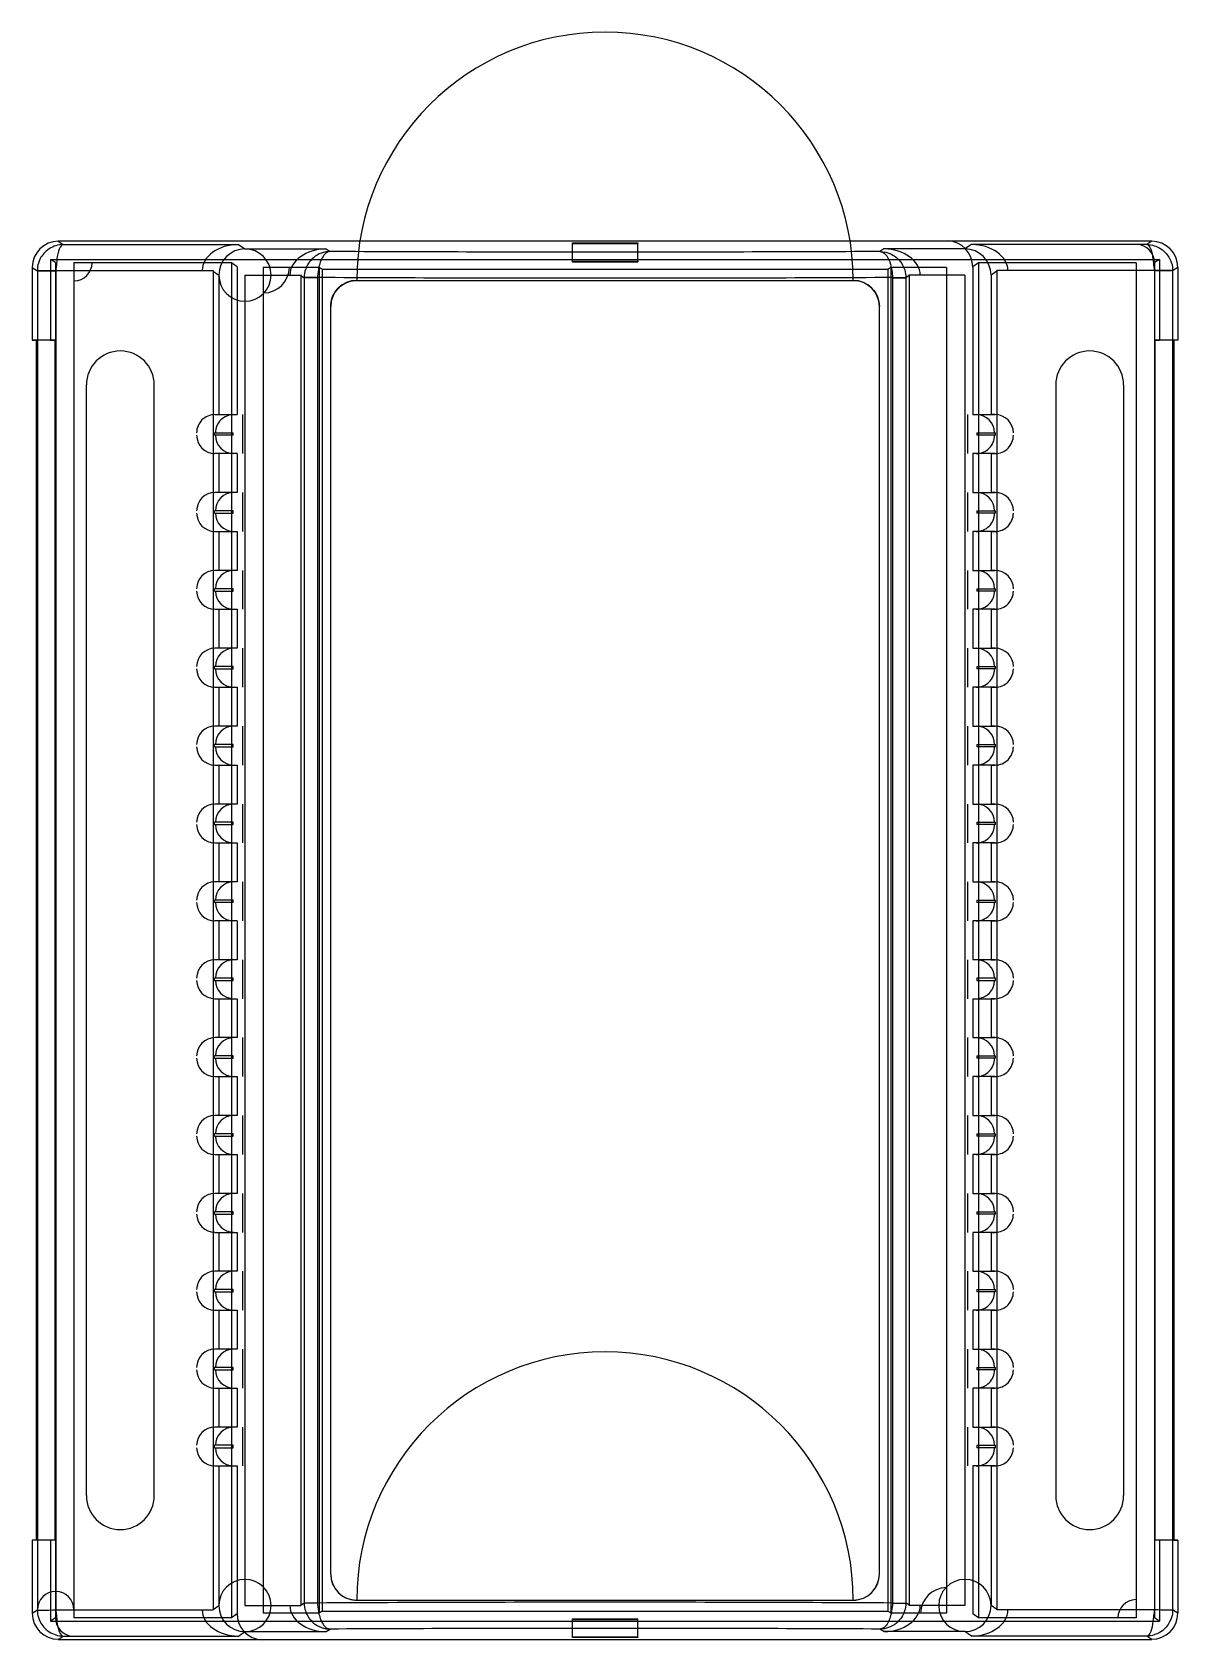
# Model space of a CAD drawing. Header units: millimetres. Extents: x -44 to 44, y -54 to 70.
import ezdxf

# ---------------------------------------------------------------- set-up
doc = ezdxf.new("R2010")
doc.units = ezdxf.units.MM
doc.layers.add('Body', color=7, linetype='CONTINUOUS')

msp = doc.modelspace()

# ---------------------------------------------------------------- linework, layer by layer
at = {"layer": 'Body'}
for p, q in [((41.85, 53.5), (-41.85, 53.5)), ((41.85, 53.5), (-41.85, 53.5)), ((-41.85, 53.5), (-41.47, 53.25, 14.57)), ((-41.85, 53.5), (-41.47, 53.25, 14.57)), ((-41.47, 53.25, 14.57), (-28.05, 53.25, 14.57)), ((-41.47, 53.25, 14.57), (-28.05, 53.25, 14.57)), ((-28.05, 53.25, 14.57), (-27.56, 52.91, 33.57)), ((-28.05, 53.25, 14.57), (-27.56, 52.91, 33.57)), ((-27.56, 52.91, 33.57), (-21.34, 52.91, 33.57)), ((-27.56, 52.91, 33.57), (-21.34, 52.91, 33.57)), ((-21.34, 52.91, 33.57), (-21.04, 52.71, 45.05)), ((-21.34, 52.91, 33.57), (-21.04, 52.71, 45.05)), ((-2.5, 51.97, 7.5), (-2.5, 53.37, 7.5)), ((-2.5, 53.37, 7.5), (2.5, 53.37, 7.5)), ((-2.5, 53.33, 10), (-2.5, 53.37, 7.5)), ((-2.5, 51.97, 7.5), (-2.5, 53.37, 7.5)), ((-2.5, 53.37, 7.5), (2.5, 53.37, 7.5)), ((-2.5, 53.33, 10), (-2.5, 53.37, 7.5)), ((-2.5, 51.93, 10), (-2.5, 53.33, 10)), ((-2.5, 51.93, 10), (-2.5, 53.33, 10)), ((-2.5, 53.33, 10), (2.5, 53.33, 10)), ((-2.5, 53.33, 10), (2.5, 53.33, 10)), ((2.5, 51.97, 7.5), (2.5, 53.37, 7.5)), ((2.5, 51.97, 7.5), (2.5, 53.37, 7.5)), ((2.5, 53.37, 7.5), (2.5, 53.33, 10)), ((2.5, 53.37, 7.5), (2.5, 53.33, 10)), ((2.5, 51.93, 10), (2.5, 53.33, 10)), ((2.5, 51.93, 10), (2.5, 53.33, 10)), ((21.34, 52.91, 33.57), (21.04, 52.71, 45.05)), ((21.34, 52.91, 33.57), (21.04, 52.71, 45.05)), ((27.55, 52.91, 33.57), (21.34, 52.91, 33.57)), ((27.55, 52.91, 33.57), (21.34, 52.91, 33.57)), ((28.05, 53.25, 14.57), (27.55, 52.91, 33.57)), ((28.05, 53.25, 14.57), (27.55, 52.91, 33.57)), ((41.47, 53.25, 14.57), (28.05, 53.25, 14.57)), ((41.47, 53.25, 14.57), (28.05, 53.25, 14.57)), ((41.85, 53.5), (41.47, 53.25, 14.57)), ((41.85, 53.5), (41.47, 53.25, 14.57)), ((-42.45, 52.1), (42.45, 52.1)), ((-42.06, 51.86, 13.78), (-42.45, 52.1)), ((-42.45, 52.1), (-42.45, 45.92)), ((-42.06, 51.86, 13.78), (-42.45, 52.1)), ((-42.45, 52.1), (-42.45, 45.92)), ((-42.45, 52.1), (42.45, 52.1)), ((-42.06, 51.86, 13.78), (-42.06, -51.86, 13.78)), ((-42.06, 51.86, 13.78), (-42.06, -51.86, 13.78)), ((-28.6, 51.84, 15.14), (-40.66, 51.84, 15.14)), ((-40.66, 51.84, 15.14), (-40.66, -51.84, 15.14)), ((-40.66, 51.84, 15.14), (-40.66, -51.84, 15.14)), ((-28.6, 51.84, 15.14), (-40.66, 51.84, 15.14)), ((-28.15, 51.54, 32.19), (-28.6, 51.84, 15.14)), ((-28.6, 51.84, 15.14), (-28.6, -51.84, 15.14)), ((-28.15, 51.54, 32.19), (-28.6, 51.84, 15.14)), ((-28.6, 51.84, 15.14), (-28.6, -51.84, 15.14)), ((-2.5, 51.97, 7.5), (2.5, 51.97, 7.5)), ((-2.5, 51.93, 10), (-2.5, 51.97, 7.5)), ((-2.5, 51.97, 7.5), (2.5, 51.97, 7.5)), ((-2.5, 51.93, 10), (-2.5, 51.97, 7.5)), ((-2.5, 51.93, 10), (2.5, 51.93, 10)), ((-2.5, 51.93, 10), (2.5, 51.93, 10)), ((2.5, 51.97, 7.5), (2.5, 51.93, 10)), ((2.5, 51.97, 7.5), (2.5, 51.93, 10)), ((28.6, 51.84, 15.14), (28.15, 51.54, 32.19)), ((28.6, 51.84, 15.14), (28.15, 51.54, 32.19)), ((28.6, 51.84, 15.14), (28.6, -51.84, 15.14)), ((28.6, 51.84, 15.14), (28.6, -51.84, 15.14)), ((40.66, 51.84, 15.14), (28.6, 51.84, 15.14)), ((40.66, 51.84, 15.14), (28.6, 51.84, 15.14)), ((40.66, 51.84, 15.14), (40.66, -51.84, 15.14)), ((40.66, 51.84, 15.14), (40.66, -51.84, 15.14)), ((42.45, 52.1), (42.05, 51.86, 13.78)), ((42.45, 52.1), (42.05, 51.86, 13.78)), ((42.05, 51.86, 13.78), (42.05, -51.86, 13.78)), ((42.05, 51.86, 13.78), (42.05, -51.86, 13.78)), ((42.45, 52.1), (42.45, 45.92)), ((42.45, 52.1), (42.45, 45.92)), ((-43.85, 51.5), (-43.85, 45.92)), ((-43.85, 51.5), (-43.85, 45.92)), ((-43.85, 51.5), (-43.45, 51.24, 15.18)), ((-43.85, 51.5), (-43.45, 51.24, 15.18)), ((-43.45, 51.24, 15.18), (-43.45, -51.24, 15.18)), ((-43.45, 51.24, 15.18), (-43.45, -51.24, 15.18)), ((-42.05, 51.25, 16.54), (-30, 51.25, 16.54)), ((-42.05, 51.25, 16.54), (-30, 51.25, 16.54)), ((-42.05, 51.24, 16.54), (-42.05, -51.24, 16.54)), ((-42.05, 51.24, 16.54), (-42.05, -51.24, 16.54)), ((-30, 51.21, 16.54), (-30, -51.21, 16.54)), ((-30, 51.21, 16.54), (-29.55, 50.91, 33.59)), ((-30, 51.21, 16.54), (-30, -51.21, 16.54)), ((-30, 51.21, 16.54), (-29.55, 50.91, 33.59)), ((-29.55, 50.91, 33.59), (-29.55, 40.23, 33.59)), ((-29.55, 50.91, 33.59), (-29.55, 40.23, 33.59)), ((-28.15, 51.54, 32.19), (-28.15, 40.23, 32.19)), ((-28.15, 51.54, 32.19), (-28.15, 40.23, 32.19)), ((-27.56, 50.91, 35.54), (-27.56, -50.91, 35.54)), ((-27.56, 50.91, 35.54), (-23.29, 50.91, 35.54)), ((-27.56, 50.91, 35.54), (-23.29, 50.91, 35.54)), ((-27.56, 50.91, 35.54), (-27.56, -50.91, 35.54)), ((-21.89, 51.5, 34.14), (-26.16, 51.5, 34.14)), ((-26.16, 51.5, 34.14), (-26.16, -51.5, 34.14)), ((-21.89, 51.5, 34.14), (-26.16, 51.5, 34.14)), ((-26.16, 51.5, 34.14), (-26.16, -51.5, 34.14)), ((-23.29, 50.88, 35.54), (-23.03, 50.71, 45.51)), ((-23.29, 50.88, 35.54), (-23.29, -50.88, 35.54)), ((-23.29, 50.88, 35.54), (-23.03, 50.71, 45.51)), ((-23.29, 50.88, 35.54), (-23.29, -50.88, 35.54)), ((-23.03, 50.71, 45.51), (-23.03, -50.71, 45.51)), ((-23.03, 50.71, 45.51), (-23.03, -50.71, 45.51)), ((-22, 50.71, 46.82), (-22, -50.71, 46.82)), ((-22, 50.71, 46.82), (-22, -50.71, 46.82)), ((-21.65, 51.35, 43.14), (-21.89, 51.5, 34.14)), ((-21.89, 51.5, 34.14), (-21.89, -51.5, 34.14)), ((-21.65, 51.35, 43.14), (-21.89, 51.5, 34.14)), ((-21.89, 51.5, 34.14), (-21.89, -51.5, 34.14)), ((-21.65, 51.35, 43.14), (21.65, 51.35, 43.14)), ((-21.65, 51.35, 43.14), (-21.65, -51.35, 43.14)), ((-21.65, 51.35, 43.14), (21.65, 51.35, 43.14)), ((-21.65, 51.35, 43.14), (-21.65, -51.35, 43.14)), ((-19, 50.5, 44.54), (-19, 50.5, 47.6)), ((-19, 50.5, 44.54), (-19, 50.5, 47.6)), ((-19, 50.5, 44.54), (19, 50.5, 44.54)), ((-19, 50.5, 44.54), (19, 50.5, 44.54)), ((19, 50.5, 44.54), (19, 50.5, 47.6)), ((19, 50.5, 44.54), (19, 50.5, 47.6)), ((21.89, 51.5, 34.14), (21.65, 51.35, 43.14)), ((21.89, 51.5, 34.14), (21.65, 51.35, 43.14)), ((21.65, 51.35, 43.14), (21.65, -51.35, 43.14)), ((21.65, 51.35, 43.14), (21.65, -51.35, 43.14)), ((26.15, 51.5, 34.14), (21.89, 51.5, 34.14)), ((21.89, 51.5, 34.14), (21.89, -51.5, 34.14)), ((26.15, 51.5, 34.14), (21.89, 51.5, 34.14)), ((21.89, 51.5, 34.14), (21.89, -51.5, 34.14)), ((22, 50.71, 46.82), (22, -50.71, 46.82)), ((22, 50.71, 46.82), (22, -50.71, 46.82)), ((23.29, 50.88, 35.54), (23.03, 50.71, 45.51)), ((23.29, 50.88, 35.54), (23.03, 50.71, 45.51)), ((23.03, 50.71, 45.51), (23.03, -50.71, 45.51)), ((23.03, 50.71, 45.51), (23.03, -50.71, 45.51)), ((27.55, 50.91, 35.54), (23.29, 50.91, 35.54)), ((27.55, 50.91, 35.54), (23.29, 50.91, 35.54)), ((23.29, 50.88, 35.54), (23.29, -50.88, 35.54)), ((23.29, 50.88, 35.54), (23.29, -50.88, 35.54)), ((26.15, 51.5, 34.14), (26.15, -51.5, 34.14)), ((26.15, 51.5, 34.14), (26.15, -51.5, 34.14)), ((27.55, 50.91, 35.54), (27.55, -50.91, 35.54)), ((27.55, 50.91, 35.54), (27.55, -50.91, 35.54)), ((28.15, 51.54, 32.19), (28.15, 40.23, 32.19)), ((28.15, 51.54, 32.19), (28.15, 40.23, 32.19)), ((30, 51.21, 16.54), (29.55, 50.91, 33.59)), ((30, 51.21, 16.54), (29.55, 50.91, 33.59)), ((29.55, 50.91, 33.59), (29.55, 40.23, 33.59)), ((29.55, 50.91, 33.59), (29.55, 40.23, 33.59)), ((42.05, 51.25, 16.54), (30, 51.25, 16.54)), ((42.05, 51.25, 16.54), (30, 51.25, 16.54)), ((30, 51.21, 16.54), (30, -51.21, 16.54)), ((30, 51.21, 16.54), (30, -51.21, 16.54)), ((42.05, 51.24, 16.54), (42.05, -51.24, 16.54)), ((42.05, 51.24, 16.54), (42.05, -51.24, 16.54)), ((43.85, 51.5), (43.45, 51.24, 15.18)), ((43.85, 51.5), (43.45, 51.24, 15.18)), ((43.45, 51.24, 15.18), (43.45, -51.24, 15.18)), ((43.45, 51.24, 15.18), (43.45, -51.24, 15.18)), ((43.85, 51.5), (43.85, 45.92)), ((43.85, 51.5), (43.85, 45.92)), ((-21, -48.5, 47.1), (-21, 48.5, 47.1)), ((-21, -48.5, 47.1), (-21, 48.5, 47.1)), ((-21, 48.5, 44.54), (-21, 48.5, 47.1)), ((-21, -48.5, 44.54), (-21, 48.5, 44.54)), ((-21, 48.5, 44.54), (-21, 48.5, 47.1)), ((-21, -48.5, 44.54), (-21, 48.5, 44.54)), ((21, -48.5, 47.1), (21, 48.5, 47.1)), ((21, 48.5, 44.54), (21, 48.5, 47.1)), ((21, -48.5, 47.1), (21, 48.5, 47.1)), ((21, 48.5, 44.54), (21, 48.5, 47.1)), ((21, -48.5, 44.54), (21, 48.5, 44.54)), ((21, -48.5, 44.54), (21, 48.5, 44.54)), ((-42.45, 45.92), (-43.85, 45.92)), ((-43.85, 45.92), (-43.55, 45.92, 11.6)), ((-42.45, 45.92), (-43.85, 45.92)), ((-43.85, 45.92), (-43.55, 45.92, 11.6)), ((-43.55, 45.92, 11.6), (-43.55, -45.92, 11.6)), ((-42.12, 45.92, 11.6), (-43.55, 45.92, 11.6)), ((-43.55, 45.92, 11.6), (-43.55, -45.92, 11.6)), ((-42.12, 45.92, 11.6), (-43.55, 45.92, 11.6)), ((-42.45, 45.92), (-42.12, 45.92, 11.6)), ((-42.45, 45.92), (-42.12, 45.92, 11.6)), ((-42.12, 45.92, 11.6), (-42.12, -45.92, 11.6)), ((-42.12, 45.92, 11.6), (-42.12, -45.92, 11.6)), ((42.12, 45.92, 11.6), (42.45, 45.92)), ((42.12, -45.92, 11.6), (42.12, 45.92, 11.6)), ((42.12, 45.92, 11.6), (42.45, 45.92)), ((43.55, 45.92, 11.6), (42.12, 45.92, 11.6)), ((43.55, 45.92, 11.6), (42.12, 45.92, 11.6)), ((42.12, -45.92, 11.6), (42.12, 45.92, 11.6)), ((43.85, 45.92), (42.45, 45.92)), ((43.85, 45.92), (42.45, 45.92)), ((43.85, 45.92), (43.55, 45.92, 11.6)), ((43.55, 45.92, 11.6), (43.55, -45.92, 11.6)), ((43.55, 45.92, 11.6), (43.55, -45.92, 11.6)), ((43.85, 45.92), (43.55, 45.92, 11.6)), ((-39.7, -42.5, 15.14), (-39.7, 42.5, 15.14)), ((-39.7, -42.5, 16.54), (-39.7, 42.5, 16.54)), ((-39.7, 42.5, 16.54), (-39.7, 42.5, 15.14)), ((-39.7, -42.5, 15.14), (-39.7, 42.5, 15.14)), ((-39.7, 42.5, 16.54), (-39.7, 42.5, 15.14)), ((-39.7, -42.5, 16.54), (-39.7, 42.5, 16.54)), ((-34.5, -42.5, 15.14), (-34.5, 42.5, 15.14)), ((-34.5, -42.5, 16.54), (-34.5, 42.5, 16.54)), ((-34.5, 42.5, 16.54), (-34.5, 42.5, 15.14)), ((-34.5, -42.5, 15.14), (-34.5, 42.5, 15.14)), ((-34.5, 42.5, 16.54), (-34.5, 42.5, 15.14)), ((-34.5, -42.5, 16.54), (-34.5, 42.5, 16.54)), ((34.5, 42.5, 15.14), (34.5, -42.5, 15.14)), ((34.5, 42.5, 16.54), (34.5, 42.5, 15.14)), ((34.5, 42.5, 16.54), (34.5, -42.5, 16.54)), ((34.5, 42.5, 15.14), (34.5, -42.5, 15.14)), ((34.5, 42.5, 16.54), (34.5, 42.5, 15.14)), ((34.5, 42.5, 16.54), (34.5, -42.5, 16.54)), ((39.7, 42.5, 15.14), (39.7, -42.5, 15.14)), ((39.7, 42.5, 16.54), (39.7, 42.5, 15.14)), ((39.7, 42.5, 16.54), (39.7, -42.5, 16.54)), ((39.7, 42.5, 15.14), (39.7, -42.5, 15.14)), ((39.7, 42.5, 16.54), (39.7, 42.5, 15.14)), ((39.7, 42.5, 16.54), (39.7, -42.5, 16.54)), ((-29.86, 40.23, 21.94), (-29.55, 40.23, 33.59)), ((-29.86, 40.23, 21.94), (-28.42, 40.23, 21.94)), ((-29.86, 40.23, 21.94), (-28.42, 40.23, 21.94)), ((-29.86, 40.23, 21.94), (-29.55, 40.23, 33.59)), ((-28.42, 40.23, 21.94), (-28.15, 40.23, 32.19)), ((-28.42, 40.23, 21.94), (-28.15, 40.23, 32.19)), ((-27.75, 40.23, 33.35), (-27.75, 37.25, 33.35)), ((-27.75, 40.23, 35.53), (-27.75, 40.23, 33.35)), ((-27.75, 40.23, 35.53), (-27.75, 37.25, 35.53)), ((-27.75, 40.23, 33.35), (-27.75, 37.25, 33.35)), ((-27.75, 40.23, 35.53), (-27.75, 40.23, 33.35)), ((-27.75, 40.23, 35.53), (-27.75, 37.25, 35.53)), ((27.75, 40.23, 33.35), (27.75, 37.25, 33.35)), ((27.75, 40.23, 35.53), (27.75, 40.23, 33.35)), ((27.75, 40.23, 35.53), (27.75, 37.25, 35.53)), ((27.75, 40.23, 35.53), (27.75, 37.25, 35.53)), ((27.75, 40.23, 35.53), (27.75, 40.23, 33.35)), ((27.75, 40.23, 33.35), (27.75, 37.25, 33.35)), ((28.15, 40.23, 32.19), (28.42, 40.23, 21.94)), ((28.15, 40.23, 32.19), (28.42, 40.23, 21.94)), ((28.42, 40.23, 21.94), (29.86, 40.23, 21.94)), ((28.42, 40.23, 21.94), (29.86, 40.23, 21.94)), ((29.86, 40.23, 21.94), (29.55, 40.23, 33.59)), ((29.86, 40.23, 21.94), (29.55, 40.23, 33.59)), ((-29.9, 38.83, 20.54), (-28.46, 38.83, 20.54)), ((-29.9, 38.65, 20.54), (-29.9, 38.83, 20.54)), ((-29.9, 38.83, 20.54), (-28.46, 38.83, 20.54)), ((-29.9, 38.65, 20.54), (-29.9, 38.83, 20.54)), ((-28.46, 38.65, 20.54), (-29.9, 38.65, 20.54)), ((-28.46, 38.65, 20.54), (-29.9, 38.65, 20.54)), ((-28.46, 38.65, 20.54), (-28.46, 38.83, 20.54)), ((-28.46, 38.65, 20.54), (-28.46, 38.83, 20.54)), ((28.46, 38.83, 20.54), (28.46, 38.65, 20.54)), ((28.46, 38.83, 20.54), (29.89, 38.83, 20.54)), ((28.46, 38.83, 20.54), (28.46, 38.65, 20.54)), ((28.46, 38.83, 20.54), (29.89, 38.83, 20.54)), ((29.89, 38.65, 20.54), (28.46, 38.65, 20.54)), ((29.89, 38.65, 20.54), (28.46, 38.65, 20.54)), ((29.89, 38.65, 20.54), (29.89, 38.83, 20.54)), ((29.89, 38.65, 20.54), (29.89, 38.83, 20.54)), ((-28.42, 37.25, 21.94), (-29.86, 37.25, 21.94)), ((-29.55, 37.25, 33.59), (-29.86, 37.25, 21.94)), ((-28.42, 37.25, 21.94), (-29.86, 37.25, 21.94)), ((-29.55, 37.25, 33.59), (-29.86, 37.25, 21.94)), ((-29.55, 37.25, 33.59), (-29.55, 34.27, 33.59)), ((-29.55, 37.25, 33.59), (-29.55, 34.27, 33.59)), ((-28.15, 37.25, 32.19), (-28.42, 37.25, 21.94)), ((-28.15, 37.25, 32.19), (-28.42, 37.25, 21.94)), ((-28.15, 37.25, 32.19), (-28.15, 34.27, 32.19)), ((-28.15, 37.25, 32.19), (-28.15, 34.27, 32.19)), ((-27.75, 37.25, 35.53), (-27.75, 37.25, 33.35)), ((-27.75, 37.25, 35.53), (-27.75, 37.25, 33.35)), ((27.75, 37.25, 35.53), (27.75, 37.25, 33.35)), ((27.75, 37.25, 35.53), (27.75, 37.25, 33.35)), ((28.42, 37.25, 21.94), (28.15, 37.25, 32.19)), ((28.15, 37.25, 32.19), (28.15, 34.27, 32.19)), ((28.15, 37.25, 32.19), (28.15, 34.27, 32.19)), ((28.42, 37.25, 21.94), (28.15, 37.25, 32.19)), ((29.86, 37.25, 21.94), (28.42, 37.25, 21.94)), ((29.86, 37.25, 21.94), (28.42, 37.25, 21.94)), ((29.55, 37.25, 33.59), (29.86, 37.25, 21.94)), ((29.55, 37.25, 33.59), (29.86, 37.25, 21.94)), ((29.55, 37.25, 33.59), (29.55, 34.27, 33.59)), ((29.55, 37.25, 33.59), (29.55, 34.27, 33.59)), ((-29.55, 34.27, 33.59), (-29.86, 34.27, 21.94)), ((-28.42, 34.27, 21.94), (-29.86, 34.27, 21.94)), ((-28.42, 34.27, 21.94), (-29.86, 34.27, 21.94)), ((-29.55, 34.27, 33.59), (-29.86, 34.27, 21.94)), ((-28.15, 34.27, 32.19), (-28.42, 34.27, 21.94)), ((-28.15, 34.27, 32.19), (-28.42, 34.27, 21.94)), ((-27.75, 34.27, 33.35), (-27.75, 31.29, 33.35)), ((-27.75, 34.27, 35.53), (-27.75, 34.27, 33.35)), ((-27.75, 34.27, 35.53), (-27.75, 31.29, 35.53)), ((-27.75, 34.27, 35.53), (-27.75, 34.27, 33.35)), ((-27.75, 34.27, 33.35), (-27.75, 31.29, 33.35)), ((-27.75, 34.27, 35.53), (-27.75, 31.29, 35.53)), ((27.75, 34.27, 33.35), (27.75, 31.29, 33.35)), ((27.75, 34.27, 35.53), (27.75, 34.27, 33.35)), ((27.75, 34.27, 35.53), (27.75, 31.29, 35.53)), ((27.75, 34.27, 35.53), (27.75, 31.29, 35.53)), ((27.75, 34.27, 35.53), (27.75, 34.27, 33.35)), ((27.75, 34.27, 33.35), (27.75, 31.29, 33.35)), ((28.15, 34.27, 32.19), (28.42, 34.27, 21.94)), ((28.15, 34.27, 32.19), (28.42, 34.27, 21.94)), ((28.42, 34.27, 21.94), (29.86, 34.27, 21.94)), ((28.42, 34.27, 21.94), (29.86, 34.27, 21.94)), ((29.86, 34.27, 21.94), (29.55, 34.27, 33.59)), ((29.86, 34.27, 21.94), (29.55, 34.27, 33.59)), ((-28.46, 32.87, 20.54), (-29.9, 32.87, 20.54)), ((-29.9, 32.69, 20.54), (-29.9, 32.87, 20.54)), ((-28.46, 32.87, 20.54), (-29.9, 32.87, 20.54)), ((-29.9, 32.69, 20.54), (-29.9, 32.87, 20.54)), ((-29.9, 32.69, 20.54), (-28.46, 32.69, 20.54)), ((-29.9, 32.69, 20.54), (-28.46, 32.69, 20.54)), ((-28.46, 32.69, 20.54), (-28.46, 32.87, 20.54)), ((-28.46, 32.69, 20.54), (-28.46, 32.87, 20.54)), ((28.46, 32.87, 20.54), (28.46, 32.69, 20.54)), ((28.46, 32.87, 20.54), (29.89, 32.87, 20.54)), ((28.46, 32.87, 20.54), (28.46, 32.69, 20.54)), ((28.46, 32.87, 20.54), (29.89, 32.87, 20.54)), ((29.89, 32.69, 20.54), (28.46, 32.69, 20.54)), ((29.89, 32.69, 20.54), (28.46, 32.69, 20.54)), ((29.89, 32.69, 20.54), (29.89, 32.87, 20.54)), ((29.89, 32.69, 20.54), (29.89, 32.87, 20.54)), ((-29.86, 31.29, 21.94), (-28.42, 31.29, 21.94)), ((-29.86, 31.29, 21.94), (-29.55, 31.29, 33.59)), ((-29.86, 31.29, 21.94), (-28.42, 31.29, 21.94)), ((-29.86, 31.29, 21.94), (-29.55, 31.29, 33.59)), ((-29.55, 31.29, 33.59), (-29.55, 28.31, 33.59)), ((-29.55, 31.29, 33.59), (-29.55, 28.31, 33.59)), ((-28.42, 31.29, 21.94), (-28.15, 31.29, 32.19)), ((-28.42, 31.29, 21.94), (-28.15, 31.29, 32.19)), ((-28.15, 31.29, 32.19), (-28.15, 28.31, 32.19)), ((-28.15, 31.29, 32.19), (-28.15, 28.31, 32.19)), ((-27.75, 31.29, 35.53), (-27.75, 31.29, 33.35)), ((-27.75, 31.29, 35.53), (-27.75, 31.29, 33.35)), ((27.75, 31.29, 35.53), (27.75, 31.29, 33.35)), ((27.75, 31.29, 35.53), (27.75, 31.29, 33.35)), ((28.42, 31.29, 21.94), (28.15, 31.29, 32.19)), ((28.15, 31.29, 32.19), (28.15, 28.31, 32.19)), ((28.15, 31.29, 32.19), (28.15, 28.31, 32.19)), ((28.42, 31.29, 21.94), (28.15, 31.29, 32.19)), ((29.86, 31.29, 21.94), (28.42, 31.29, 21.94)), ((29.86, 31.29, 21.94), (28.42, 31.29, 21.94)), ((29.55, 31.29, 33.59), (29.86, 31.29, 21.94)), ((29.55, 31.29, 33.59), (29.86, 31.29, 21.94)), ((29.55, 31.29, 33.59), (29.55, 28.31, 33.59)), ((29.55, 31.29, 33.59), (29.55, 28.31, 33.59)), ((-29.55, 28.31, 33.59), (-29.86, 28.31, 21.94)), ((-28.42, 28.31, 21.94), (-29.86, 28.31, 21.94)), ((-28.42, 28.31, 21.94), (-29.86, 28.31, 21.94)), ((-29.55, 28.31, 33.59), (-29.86, 28.31, 21.94)), ((-28.15, 28.31, 32.19), (-28.42, 28.31, 21.94)), ((-28.15, 28.31, 32.19), (-28.42, 28.31, 21.94)), ((-27.75, 28.31, 33.35), (-27.75, 25.33, 33.35)), ((-27.75, 28.31, 35.53), (-27.75, 28.31, 33.35)), ((-27.75, 28.31, 35.53), (-27.75, 25.33, 35.53)), ((-27.75, 28.31, 35.53), (-27.75, 28.31, 33.35)), ((-27.75, 28.31, 33.35), (-27.75, 25.33, 33.35)), ((-27.75, 28.31, 35.53), (-27.75, 25.33, 35.53)), ((27.75, 28.31, 33.35), (27.75, 25.33, 33.35)), ((27.75, 28.31, 35.53), (27.75, 28.31, 33.35)), ((27.75, 28.31, 35.53), (27.75, 25.33, 35.53)), ((27.75, 28.31, 35.53), (27.75, 25.33, 35.53)), ((27.75, 28.31, 35.53), (27.75, 28.31, 33.35)), ((27.75, 28.31, 33.35), (27.75, 25.33, 33.35)), ((28.15, 28.31, 32.19), (28.42, 28.31, 21.94)), ((28.15, 28.31, 32.19), (28.42, 28.31, 21.94)), ((28.42, 28.31, 21.94), (29.86, 28.31, 21.94)), ((28.42, 28.31, 21.94), (29.86, 28.31, 21.94)), ((29.86, 28.31, 21.94), (29.55, 28.31, 33.59)), ((29.86, 28.31, 21.94), (29.55, 28.31, 33.59)), ((-28.46, 26.91, 20.54), (-29.9, 26.91, 20.54)), ((-29.9, 26.73, 20.54), (-29.9, 26.91, 20.54)), ((-28.46, 26.91, 20.54), (-29.9, 26.91, 20.54)), ((-29.9, 26.73, 20.54), (-29.9, 26.91, 20.54)), ((-29.9, 26.73, 20.54), (-28.46, 26.73, 20.54)), ((-29.9, 26.73, 20.54), (-28.46, 26.73, 20.54)), ((-28.46, 26.73, 20.54), (-28.46, 26.91, 20.54)), ((-28.46, 26.73, 20.54), (-28.46, 26.91, 20.54)), ((28.46, 26.91, 20.54), (28.46, 26.73, 20.54)), ((28.46, 26.91, 20.54), (29.89, 26.91, 20.54)), ((28.46, 26.91, 20.54), (28.46, 26.73, 20.54)), ((28.46, 26.91, 20.54), (29.89, 26.91, 20.54)), ((29.89, 26.73, 20.54), (28.46, 26.73, 20.54)), ((29.89, 26.73, 20.54), (28.46, 26.73, 20.54)), ((29.89, 26.73, 20.54), (29.89, 26.91, 20.54)), ((29.89, 26.73, 20.54), (29.89, 26.91, 20.54)), ((-29.86, 25.33, 21.94), (-28.42, 25.33, 21.94)), ((-29.86, 25.33, 21.94), (-29.55, 25.33, 33.59)), ((-29.86, 25.33, 21.94), (-28.42, 25.33, 21.94)), ((-29.86, 25.33, 21.94), (-29.55, 25.33, 33.59)), ((-29.55, 25.33, 33.59), (-29.55, 22.35, 33.59)), ((-29.55, 25.33, 33.59), (-29.55, 22.35, 33.59)), ((-28.42, 25.33, 21.94), (-28.15, 25.33, 32.19)), ((-28.42, 25.33, 21.94), (-28.15, 25.33, 32.19)), ((-28.15, 25.33, 32.19), (-28.15, 22.35, 32.19)), ((-28.15, 25.33, 32.19), (-28.15, 22.35, 32.19)), ((-27.75, 25.33, 35.53), (-27.75, 25.33, 33.35)), ((-27.75, 25.33, 35.53), (-27.75, 25.33, 33.35)), ((27.75, 25.33, 35.53), (27.75, 25.33, 33.35)), ((27.75, 25.33, 35.53), (27.75, 25.33, 33.35)), ((28.42, 25.33, 21.94), (28.15, 25.33, 32.19)), ((28.15, 25.33, 32.19), (28.15, 22.35, 32.19)), ((28.15, 25.33, 32.19), (28.15, 22.35, 32.19)), ((28.42, 25.33, 21.94), (28.15, 25.33, 32.19)), ((29.86, 25.33, 21.94), (28.42, 25.33, 21.94)), ((29.86, 25.33, 21.94), (28.42, 25.33, 21.94)), ((29.55, 25.33, 33.59), (29.86, 25.33, 21.94)), ((29.55, 25.33, 33.59), (29.86, 25.33, 21.94)), ((29.55, 25.33, 33.59), (29.55, 22.35, 33.59)), ((29.55, 25.33, 33.59), (29.55, 22.35, 33.59)), ((-29.55, 22.35, 33.59), (-29.86, 22.35, 21.94)), ((-28.42, 22.35, 21.94), (-29.86, 22.35, 21.94)), ((-28.42, 22.35, 21.94), (-29.86, 22.35, 21.94)), ((-29.55, 22.35, 33.59), (-29.86, 22.35, 21.94)), ((-28.15, 22.35, 32.19), (-28.42, 22.35, 21.94)), ((-28.15, 22.35, 32.19), (-28.42, 22.35, 21.94)), ((-27.75, 22.35, 33.35), (-27.75, 19.37, 33.35)), ((-27.75, 22.35, 35.53), (-27.75, 22.35, 33.35)), ((-27.75, 22.35, 35.53), (-27.75, 19.37, 35.53)), ((-27.75, 22.35, 35.53), (-27.75, 22.35, 33.35)), ((-27.75, 22.35, 33.35), (-27.75, 19.37, 33.35)), ((-27.75, 22.35, 35.53), (-27.75, 19.37, 35.53)), ((27.75, 22.35, 33.35), (27.75, 19.37, 33.35)), ((27.75, 22.35, 35.53), (27.75, 22.35, 33.35)), ((27.75, 22.35, 35.53), (27.75, 19.37, 35.53)), ((27.75, 22.35, 35.53), (27.75, 19.37, 35.53)), ((27.75, 22.35, 35.53), (27.75, 22.35, 33.35)), ((27.75, 22.35, 33.35), (27.75, 19.37, 33.35)), ((28.15, 22.35, 32.19), (28.42, 22.35, 21.94)), ((28.15, 22.35, 32.19), (28.42, 22.35, 21.94)), ((28.42, 22.35, 21.94), (29.86, 22.35, 21.94)), ((28.42, 22.35, 21.94), (29.86, 22.35, 21.94)), ((29.86, 22.35, 21.94), (29.55, 22.35, 33.59)), ((29.86, 22.35, 21.94), (29.55, 22.35, 33.59)), ((-28.46, 20.95, 20.54), (-29.9, 20.95, 20.54)), ((-29.9, 20.77, 20.54), (-29.9, 20.95, 20.54)), ((-28.46, 20.95, 20.54), (-29.9, 20.95, 20.54)), ((-29.9, 20.77, 20.54), (-29.9, 20.95, 20.54)), ((-28.46, 20.77, 20.54), (-28.46, 20.95, 20.54)), ((-28.46, 20.77, 20.54), (-28.46, 20.95, 20.54)), ((28.46, 20.95, 20.54), (28.46, 20.77, 20.54)), ((28.46, 20.95, 20.54), (29.89, 20.95, 20.54)), ((28.46, 20.95, 20.54), (28.46, 20.77, 20.54)), ((28.46, 20.95, 20.54), (29.89, 20.95, 20.54)), ((29.89, 20.77, 20.54), (29.89, 20.95, 20.54)), ((29.89, 20.77, 20.54), (29.89, 20.95, 20.54)), ((-29.9, 20.77, 20.54), (-28.46, 20.77, 20.54)), ((-29.9, 20.77, 20.54), (-28.46, 20.77, 20.54)), ((29.89, 20.77, 20.54), (28.46, 20.77, 20.54)), ((29.89, 20.77, 20.54), (28.46, 20.77, 20.54)), ((-29.86, 19.37, 21.94), (-28.42, 19.37, 21.94)), ((-29.86, 19.37, 21.94), (-29.55, 19.37, 33.59)), ((-29.86, 19.37, 21.94), (-28.42, 19.37, 21.94)), ((-29.86, 19.37, 21.94), (-29.55, 19.37, 33.59)), ((-29.55, 19.37, 33.59), (-29.55, 16.39, 33.59)), ((-29.55, 19.37, 33.59), (-29.55, 16.39, 33.59)), ((-28.42, 19.37, 21.94), (-28.15, 19.37, 32.19)), ((-28.42, 19.37, 21.94), (-28.15, 19.37, 32.19)), ((-28.15, 19.37, 32.19), (-28.15, 16.39, 32.19)), ((-28.15, 19.37, 32.19), (-28.15, 16.39, 32.19)), ((-27.75, 19.37, 35.53), (-27.75, 19.37, 33.35)), ((-27.75, 19.37, 35.53), (-27.75, 19.37, 33.35)), ((27.75, 19.37, 35.53), (27.75, 19.37, 33.35)), ((27.75, 19.37, 35.53), (27.75, 19.37, 33.35)), ((28.42, 19.37, 21.94), (28.15, 19.37, 32.19)), ((28.15, 19.37, 32.19), (28.15, 16.39, 32.19)), ((28.15, 19.37, 32.19), (28.15, 16.39, 32.19)), ((28.42, 19.37, 21.94), (28.15, 19.37, 32.19)), ((29.86, 19.37, 21.94), (28.42, 19.37, 21.94)), ((29.86, 19.37, 21.94), (28.42, 19.37, 21.94)), ((29.55, 19.37, 33.59), (29.86, 19.37, 21.94)), ((29.55, 19.37, 33.59), (29.86, 19.37, 21.94)), ((29.55, 19.37, 33.59), (29.55, 16.39, 33.59)), ((29.55, 19.37, 33.59), (29.55, 16.39, 33.59)), ((-29.55, 16.39, 33.59), (-29.86, 16.39, 21.94)), ((-28.42, 16.39, 21.94), (-29.86, 16.39, 21.94)), ((-28.42, 16.39, 21.94), (-29.86, 16.39, 21.94)), ((-29.55, 16.39, 33.59), (-29.86, 16.39, 21.94)), ((-28.15, 16.39, 32.19), (-28.42, 16.39, 21.94)), ((-28.15, 16.39, 32.19), (-28.42, 16.39, 21.94)), ((-27.75, 16.39, 33.35), (-27.75, 13.41, 33.35)), ((-27.75, 16.39, 35.53), (-27.75, 16.39, 33.35)), ((-27.75, 16.39, 35.53), (-27.75, 13.41, 35.53)), ((-27.75, 16.39, 35.53), (-27.75, 16.39, 33.35)), ((-27.75, 16.39, 33.35), (-27.75, 13.41, 33.35)), ((-27.75, 16.39, 35.53), (-27.75, 13.41, 35.53)), ((27.75, 16.39, 33.35), (27.75, 13.41, 33.35)), ((27.75, 16.39, 35.53), (27.75, 16.39, 33.35)), ((27.75, 16.39, 35.53), (27.75, 13.41, 35.53)), ((27.75, 16.39, 35.53), (27.75, 13.41, 35.53)), ((27.75, 16.39, 35.53), (27.75, 16.39, 33.35)), ((27.75, 16.39, 33.35), (27.75, 13.41, 33.35)), ((28.15, 16.39, 32.19), (28.42, 16.39, 21.94)), ((28.15, 16.39, 32.19), (28.42, 16.39, 21.94)), ((28.42, 16.39, 21.94), (29.86, 16.39, 21.94)), ((28.42, 16.39, 21.94), (29.86, 16.39, 21.94)), ((29.86, 16.39, 21.94), (29.55, 16.39, 33.59)), ((29.86, 16.39, 21.94), (29.55, 16.39, 33.59)), ((-28.46, 14.99, 20.54), (-29.9, 14.99, 20.54)), ((-29.9, 14.81, 20.54), (-29.9, 14.99, 20.54)), ((-28.46, 14.99, 20.54), (-29.9, 14.99, 20.54)), ((-29.9, 14.81, 20.54), (-29.9, 14.99, 20.54)), ((-29.9, 14.81, 20.54), (-28.46, 14.81, 20.54)), ((-29.9, 14.81, 20.54), (-28.46, 14.81, 20.54)), ((-28.46, 14.81, 20.54), (-28.46, 14.99, 20.54)), ((-28.46, 14.81, 20.54), (-28.46, 14.99, 20.54)), ((28.46, 14.99, 20.54), (28.46, 14.81, 20.54)), ((28.46, 14.99, 20.54), (29.89, 14.99, 20.54)), ((28.46, 14.99, 20.54), (28.46, 14.81, 20.54)), ((28.46, 14.99, 20.54), (29.89, 14.99, 20.54)), ((29.89, 14.81, 20.54), (28.46, 14.81, 20.54)), ((29.89, 14.81, 20.54), (28.46, 14.81, 20.54)), ((29.89, 14.81, 20.54), (29.89, 14.99, 20.54)), ((29.89, 14.81, 20.54), (29.89, 14.99, 20.54)), ((-29.86, 13.41, 21.94), (-28.42, 13.41, 21.94)), ((-29.86, 13.41, 21.94), (-29.55, 13.41, 33.59)), ((-29.86, 13.41, 21.94), (-28.42, 13.41, 21.94)), ((-29.86, 13.41, 21.94), (-29.55, 13.41, 33.59)), ((-29.55, 13.41, 33.59), (-29.55, 10.43, 33.59)), ((-29.55, 13.41, 33.59), (-29.55, 10.43, 33.59)), ((-28.42, 13.41, 21.94), (-28.15, 13.41, 32.19)), ((-28.42, 13.41, 21.94), (-28.15, 13.41, 32.19)), ((-28.15, 13.41, 32.19), (-28.15, 10.43, 32.19)), ((-28.15, 13.41, 32.19), (-28.15, 10.43, 32.19)), ((-27.75, 13.41, 35.53), (-27.75, 13.41, 33.35)), ((-27.75, 13.41, 35.53), (-27.75, 13.41, 33.35)), ((27.75, 13.41, 35.53), (27.75, 13.41, 33.35)), ((27.75, 13.41, 35.53), (27.75, 13.41, 33.35)), ((28.42, 13.41, 21.94), (28.15, 13.41, 32.19)), ((28.15, 13.41, 32.19), (28.15, 10.43, 32.19)), ((28.15, 13.41, 32.19), (28.15, 10.43, 32.19)), ((28.42, 13.41, 21.94), (28.15, 13.41, 32.19)), ((29.86, 13.41, 21.94), (28.42, 13.41, 21.94)), ((29.86, 13.41, 21.94), (28.42, 13.41, 21.94)), ((29.55, 13.41, 33.59), (29.86, 13.41, 21.94)), ((29.55, 13.41, 33.59), (29.86, 13.41, 21.94)), ((29.55, 13.41, 33.59), (29.55, 10.43, 33.59)), ((29.55, 13.41, 33.59), (29.55, 10.43, 33.59)), ((-29.55, 10.43, 33.59), (-29.86, 10.43, 21.94)), ((-28.42, 10.43, 21.94), (-29.86, 10.43, 21.94)), ((-28.42, 10.43, 21.94), (-29.86, 10.43, 21.94)), ((-29.55, 10.43, 33.59), (-29.86, 10.43, 21.94)), ((-28.15, 10.43, 32.19), (-28.42, 10.43, 21.94)), ((-28.15, 10.43, 32.19), (-28.42, 10.43, 21.94)), ((-27.75, 10.43, 33.35), (-27.75, 7.45, 33.35)), ((-27.75, 10.43, 35.53), (-27.75, 10.43, 33.35)), ((-27.75, 10.43, 35.53), (-27.75, 7.45, 35.53)), ((-27.75, 10.43, 35.53), (-27.75, 10.43, 33.35)), ((-27.75, 10.43, 33.35), (-27.75, 7.45, 33.35)), ((-27.75, 10.43, 35.53), (-27.75, 7.45, 35.53)), ((27.74, 10.43, 33.36), (27.74, 7.45, 33.36)), ((27.74, 10.43, 35.53), (27.74, 10.43, 33.36)), ((27.74, 10.43, 35.53), (27.74, 7.45, 35.53)), ((27.74, 10.43, 35.53), (27.74, 7.45, 35.53)), ((27.74, 10.43, 35.53), (27.74, 10.43, 33.36)), ((27.74, 10.43, 33.36), (27.74, 7.45, 33.36)), ((28.15, 10.43, 32.19), (28.42, 10.43, 21.94)), ((28.15, 10.43, 32.19), (28.42, 10.43, 21.94)), ((28.42, 10.43, 21.94), (29.86, 10.43, 21.94)), ((28.42, 10.43, 21.94), (29.86, 10.43, 21.94)), ((29.86, 10.43, 21.94), (29.55, 10.43, 33.59)), ((29.86, 10.43, 21.94), (29.55, 10.43, 33.59)), ((-28.46, 9.03, 20.54), (-29.9, 9.03, 20.54)), ((-29.9, 8.85, 20.54), (-29.9, 9.03, 20.54)), ((-28.46, 9.03, 20.54), (-29.9, 9.03, 20.54)), ((-29.9, 8.85, 20.54), (-29.9, 9.03, 20.54)), ((-29.9, 8.85, 20.54), (-28.46, 8.85, 20.54)), ((-29.9, 8.85, 20.54), (-28.46, 8.85, 20.54)), ((-28.46, 8.85, 20.54), (-28.46, 9.03, 20.54)), ((-28.46, 8.85, 20.54), (-28.46, 9.03, 20.54)), ((28.46, 9.03, 20.54), (28.46, 8.85, 20.54)), ((28.46, 9.03, 20.54), (29.89, 9.03, 20.54)), ((28.46, 9.03, 20.54), (28.46, 8.85, 20.54)), ((28.46, 9.03, 20.54), (29.89, 9.03, 20.54)), ((29.89, 8.85, 20.54), (28.46, 8.85, 20.54)), ((29.89, 8.85, 20.54), (28.46, 8.85, 20.54)), ((29.89, 8.85, 20.54), (29.89, 9.03, 20.54)), ((29.89, 8.85, 20.54), (29.89, 9.03, 20.54)), ((-29.86, 7.45, 21.94), (-28.42, 7.45, 21.94)), ((-29.86, 7.45, 21.94), (-29.55, 7.45, 33.59)), ((-29.86, 7.45, 21.94), (-28.42, 7.45, 21.94)), ((-29.86, 7.45, 21.94), (-29.55, 7.45, 33.59)), ((-29.55, 7.45, 33.59), (-29.55, 4.47, 33.59)), ((-29.55, 7.45, 33.59), (-29.55, 4.47, 33.59)), ((-28.42, 7.45, 21.94), (-28.15, 7.45, 32.19)), ((-28.42, 7.45, 21.94), (-28.15, 7.45, 32.19)), ((-28.15, 7.45, 32.19), (-28.15, 4.47, 32.19)), ((-28.15, 7.45, 32.19), (-28.15, 4.47, 32.19)), ((-27.75, 7.45, 35.53), (-27.75, 7.45, 33.35)), ((-27.75, 7.45, 35.53), (-27.75, 7.45, 33.35)), ((27.74, 7.45, 35.53), (27.74, 7.45, 33.36)), ((27.74, 7.45, 35.53), (27.74, 7.45, 33.36)), ((28.42, 7.45, 21.94), (28.15, 7.45, 32.19)), ((28.15, 7.45, 32.19), (28.15, 4.47, 32.19)), ((28.15, 7.45, 32.19), (28.15, 4.47, 32.19)), ((28.42, 7.45, 21.94), (28.15, 7.45, 32.19)), ((29.86, 7.45, 21.94), (28.42, 7.45, 21.94)), ((29.86, 7.45, 21.94), (28.42, 7.45, 21.94)), ((29.55, 7.45, 33.59), (29.86, 7.45, 21.94)), ((29.55, 7.45, 33.59), (29.86, 7.45, 21.94)), ((29.55, 7.45, 33.59), (29.55, 4.47, 33.59)), ((29.55, 7.45, 33.59), (29.55, 4.47, 33.59)), ((-29.55, 4.47, 33.59), (-29.86, 4.47, 21.94)), ((-28.42, 4.47, 21.94), (-29.86, 4.47, 21.94)), ((-28.42, 4.47, 21.94), (-29.86, 4.47, 21.94)), ((-29.55, 4.47, 33.59), (-29.86, 4.47, 21.94)), ((-28.15, 4.47, 32.19), (-28.42, 4.47, 21.94)), ((-28.15, 4.47, 32.19), (-28.42, 4.47, 21.94)), ((-27.75, 4.47, 33.35), (-27.75, 1.49, 33.35)), ((-27.75, 4.47, 35.53), (-27.75, 4.47, 33.35)), ((-27.75, 4.47, 35.53), (-27.75, 1.49, 35.53)), ((-27.75, 4.47, 35.53), (-27.75, 4.47, 33.35)), ((-27.75, 4.47, 33.35), (-27.75, 1.49, 33.35)), ((-27.75, 4.47, 35.53), (-27.75, 1.49, 35.53)), ((27.75, 4.47, 33.35), (27.75, 1.49, 33.35)), ((27.75, 4.47, 35.53), (27.75, 4.47, 33.35)), ((27.75, 4.47, 35.53), (27.75, 1.49, 35.53)), ((27.75, 4.47, 35.53), (27.75, 1.49, 35.53)), ((27.75, 4.47, 35.53), (27.75, 4.47, 33.35)), ((27.75, 4.47, 33.35), (27.75, 1.49, 33.35)), ((28.15, 4.47, 32.19), (28.42, 4.47, 21.94)), ((28.15, 4.47, 32.19), (28.42, 4.47, 21.94)), ((28.42, 4.47, 21.94), (29.86, 4.47, 21.94)), ((28.42, 4.47, 21.94), (29.86, 4.47, 21.94)), ((29.86, 4.47, 21.94), (29.55, 4.47, 33.59)), ((29.86, 4.47, 21.94), (29.55, 4.47, 33.59)), ((-28.46, 3.07, 20.54), (-29.9, 3.07, 20.54)), ((-29.9, 2.89, 20.54), (-29.9, 3.07, 20.54)), ((-28.46, 3.07, 20.54), (-29.9, 3.07, 20.54)), ((-29.9, 2.89, 20.54), (-29.9, 3.07, 20.54)), ((-28.46, 2.89, 20.54), (-29.9, 2.89, 20.54)), ((-28.46, 2.89, 20.54), (-29.9, 2.89, 20.54)), ((-28.46, 2.89, 20.54), (-28.46, 3.07, 20.54)), ((-28.46, 2.89, 20.54), (-28.46, 3.07, 20.54)), ((28.46, 3.07, 20.54), (28.46, 2.89, 20.54)), ((28.46, 3.07, 20.54), (29.89, 3.07, 20.54)), ((28.46, 3.07, 20.54), (28.46, 2.89, 20.54)), ((28.46, 3.07, 20.54), (29.89, 3.07, 20.54)), ((29.89, 2.89, 20.54), (28.46, 2.89, 20.54)), ((29.89, 2.89, 20.54), (28.46, 2.89, 20.54)), ((29.89, 2.89, 20.54), (29.89, 3.07, 20.54)), ((29.89, 2.89, 20.54), (29.89, 3.07, 20.54)), ((-28.42, 1.49, 21.94), (-29.86, 1.49, 21.94)), ((-29.55, 1.49, 33.59), (-29.86, 1.49, 21.94)), ((-28.42, 1.49, 21.94), (-29.86, 1.49, 21.94)), ((-29.55, 1.49, 33.59), (-29.86, 1.49, 21.94)), ((-29.55, 1.49, 33.59), (-29.55, -1.49, 33.59)), ((-29.55, 1.49, 33.59), (-29.55, -1.49, 33.59)), ((-28.15, 1.49, 32.19), (-28.42, 1.49, 21.94)), ((-28.15, 1.49, 32.19), (-28.42, 1.49, 21.94)), ((-28.15, 1.49, 32.19), (-28.15, -1.49, 32.19)), ((-28.15, 1.49, 32.19), (-28.15, -1.49, 32.19)), ((-27.75, 1.49, 35.53), (-27.75, 1.49, 33.35)), ((-27.75, 1.49, 35.53), (-27.75, 1.49, 33.35)), ((27.75, 1.49, 35.53), (27.75, 1.49, 33.35)), ((27.75, 1.49, 35.53), (27.75, 1.49, 33.35)), ((28.15, 1.49, 32.19), (28.15, -1.49, 32.19)), ((28.42, 1.49, 21.94), (28.15, 1.49, 32.19)), ((28.15, 1.49, 32.19), (28.15, -1.49, 32.19)), ((28.42, 1.49, 21.94), (28.15, 1.49, 32.19)), ((29.86, 1.49, 21.94), (28.42, 1.49, 21.94)), ((29.86, 1.49, 21.94), (28.42, 1.49, 21.94)), ((29.55, 1.49, 33.59), (29.86, 1.49, 21.94)), ((29.55, 1.49, 33.59), (29.86, 1.49, 21.94)), ((29.55, 1.49, 33.59), (29.55, -1.49, 33.59)), ((29.55, 1.49, 33.59), (29.55, -1.49, 33.59)), ((-29.55, -1.49, 33.59), (-29.86, -1.49, 21.94)), ((-28.42, -1.49, 21.94), (-29.86, -1.49, 21.94)), ((-28.42, -1.49, 21.94), (-29.86, -1.49, 21.94)), ((-29.55, -1.49, 33.59), (-29.86, -1.49, 21.94)), ((-28.15, -1.49, 32.19), (-28.42, -1.49, 21.94)), ((-28.15, -1.49, 32.19), (-28.42, -1.49, 21.94)), ((-27.75, -1.49, 33.35), (-27.75, -4.47, 33.35)), ((-27.75, -1.49, 35.53), (-27.75, -1.49, 33.35)), ((-27.75, -1.49, 35.53), (-27.75, -4.47, 35.53)), ((-27.75, -1.49, 35.53), (-27.75, -1.49, 33.35)), ((-27.75, -1.49, 33.35), (-27.75, -4.47, 33.35)), ((-27.75, -1.49, 35.53), (-27.75, -4.47, 35.53)), ((27.75, -1.49, 33.35), (27.75, -4.47, 33.35)), ((27.75, -1.49, 35.53), (27.75, -1.49, 33.35)), ((27.75, -1.49, 35.53), (27.75, -4.47, 35.53)), ((27.75, -1.49, 35.53), (27.75, -4.47, 35.53)), ((27.75, -1.49, 33.35), (27.75, -4.47, 33.35)), ((27.75, -1.49, 35.53), (27.75, -1.49, 33.35)), ((28.42, -1.49, 21.94), (28.15, -1.49, 32.19)), ((28.42, -1.49, 21.94), (28.15, -1.49, 32.19)), ((29.86, -1.49, 21.94), (28.42, -1.49, 21.94)), ((29.86, -1.49, 21.94), (28.42, -1.49, 21.94)), ((29.55, -1.49, 33.59), (29.86, -1.49, 21.94)), ((29.55, -1.49, 33.59), (29.86, -1.49, 21.94)), ((-28.46, -2.89, 20.54), (-29.9, -2.89, 20.54)), ((-29.9, -3.07, 20.54), (-29.9, -2.89, 20.54)), ((-28.46, -2.89, 20.54), (-29.9, -2.89, 20.54)), ((-29.9, -3.07, 20.54), (-29.9, -2.89, 20.54)), ((-29.9, -3.07, 20.54), (-28.46, -3.07, 20.54)), ((-29.9, -3.07, 20.54), (-28.46, -3.07, 20.54)), ((-28.46, -3.07, 20.54), (-28.46, -2.89, 20.54)), ((-28.46, -3.07, 20.54), (-28.46, -2.89, 20.54)), ((28.46, -2.89, 20.54), (28.46, -3.07, 20.54)), ((29.89, -2.89, 20.54), (28.46, -2.89, 20.54)), ((28.46, -2.89, 20.54), (28.46, -3.07, 20.54)), ((29.89, -2.89, 20.54), (28.46, -2.89, 20.54)), ((28.46, -3.07, 20.54), (29.89, -3.07, 20.54)), ((28.46, -3.07, 20.54), (29.89, -3.07, 20.54)), ((29.89, -3.07, 20.54), (29.89, -2.89, 20.54)), ((29.89, -3.07, 20.54), (29.89, -2.89, 20.54)), ((-29.86, -4.47, 21.94), (-29.55, -4.47, 33.59)), ((-29.86, -4.47, 21.94), (-28.42, -4.47, 21.94)), ((-29.86, -4.47, 21.94), (-28.42, -4.47, 21.94)), ((-29.86, -4.47, 21.94), (-29.55, -4.47, 33.59)), ((-29.55, -4.47, 33.59), (-29.55, -7.45, 33.59)), ((-29.55, -4.47, 33.59), (-29.55, -7.45, 33.59)), ((-28.42, -4.47, 21.94), (-28.15, -4.47, 32.19)), ((-28.42, -4.47, 21.94), (-28.15, -4.47, 32.19)), ((-28.15, -4.47, 32.19), (-28.15, -7.45, 32.19)), ((-28.15, -4.47, 32.19), (-28.15, -7.45, 32.19)), ((-27.75, -4.47, 35.53), (-27.75, -4.47, 33.35)), ((-27.75, -4.47, 35.53), (-27.75, -4.47, 33.35)), ((27.75, -4.47, 35.53), (27.75, -4.47, 33.35)), ((27.75, -4.47, 35.53), (27.75, -4.47, 33.35)), ((28.15, -4.47, 32.19), (28.15, -7.45, 32.19)), ((28.15, -4.47, 32.19), (28.42, -4.47, 21.94)), ((28.15, -4.47, 32.19), (28.15, -7.45, 32.19)), ((28.15, -4.47, 32.19), (28.42, -4.47, 21.94)), ((28.42, -4.47, 21.94), (29.86, -4.47, 21.94)), ((28.42, -4.47, 21.94), (29.86, -4.47, 21.94)), ((29.86, -4.47, 21.94), (29.55, -4.47, 33.59)), ((29.55, -4.47, 33.59), (29.55, -7.45, 33.59)), ((29.86, -4.47, 21.94), (29.55, -4.47, 33.59)), ((29.55, -4.47, 33.59), (29.55, -7.45, 33.59)), ((-28.42, -7.45, 21.94), (-29.86, -7.45, 21.94)), ((-29.55, -7.45, 33.59), (-29.86, -7.45, 21.94)), ((-28.42, -7.45, 21.94), (-29.86, -7.45, 21.94)), ((-29.55, -7.45, 33.59), (-29.86, -7.45, 21.94)), ((-28.15, -7.45, 32.19), (-28.42, -7.45, 21.94)), ((-28.15, -7.45, 32.19), (-28.42, -7.45, 21.94)), ((-27.75, -7.45, 33.35), (-27.75, -10.43, 33.35)), ((-27.75, -7.45, 35.53), (-27.75, -7.45, 33.35)), ((-27.75, -7.45, 35.53), (-27.75, -10.43, 35.53)), ((-27.75, -7.45, 35.53), (-27.75, -7.45, 33.35)), ((-27.75, -7.45, 33.35), (-27.75, -10.43, 33.35)), ((-27.75, -7.45, 35.53), (-27.75, -10.43, 35.53)), ((27.75, -7.45, 33.35), (27.75, -10.43, 33.35)), ((27.75, -7.45, 35.53), (27.75, -7.45, 33.35)), ((27.75, -7.45, 35.53), (27.75, -10.43, 35.53)), ((27.75, -7.45, 35.53), (27.75, -10.43, 35.53)), ((27.75, -7.45, 35.53), (27.75, -7.45, 33.35)), ((27.75, -7.45, 33.35), (27.75, -10.43, 33.35)), ((28.15, -7.45, 32.19), (28.42, -7.45, 21.94)), ((28.15, -7.45, 32.19), (28.42, -7.45, 21.94)), ((28.42, -7.45, 21.94), (29.86, -7.45, 21.94)), ((28.42, -7.45, 21.94), (29.86, -7.45, 21.94)), ((29.86, -7.45, 21.94), (29.55, -7.45, 33.59)), ((29.86, -7.45, 21.94), (29.55, -7.45, 33.59)), ((-29.9, -9.03, 20.54), (-29.9, -8.85, 20.54)), ((-28.46, -8.85, 20.54), (-29.9, -8.85, 20.54)), ((-28.46, -8.85, 20.54), (-29.9, -8.85, 20.54)), ((-29.9, -9.03, 20.54), (-29.9, -8.85, 20.54)), ((-29.9, -9.03, 20.54), (-28.46, -9.03, 20.54)), ((-29.9, -9.03, 20.54), (-28.46, -9.03, 20.54)), ((-28.46, -9.03, 20.54), (-28.46, -8.85, 20.54)), ((-28.46, -9.03, 20.54), (-28.46, -8.85, 20.54)), ((28.46, -8.85, 20.54), (28.46, -9.03, 20.54)), ((28.46, -8.85, 20.54), (28.46, -9.03, 20.54)), ((28.46, -8.85, 20.54), (29.89, -8.85, 20.54)), ((28.46, -8.85, 20.54), (29.89, -8.85, 20.54)), ((29.89, -9.03, 20.54), (28.46, -9.03, 20.54)), ((29.89, -9.03, 20.54), (28.46, -9.03, 20.54)), ((29.89, -9.03, 20.54), (29.89, -8.85, 20.54)), ((29.89, -9.03, 20.54), (29.89, -8.85, 20.54)), ((-29.86, -10.43, 21.94), (-29.55, -10.43, 33.59)), ((-29.86, -10.43, 21.94), (-28.42, -10.43, 21.94)), ((-29.86, -10.43, 21.94), (-28.42, -10.43, 21.94)), ((-29.86, -10.43, 21.94), (-29.55, -10.43, 33.59)), ((-29.55, -10.43, 33.59), (-29.55, -13.41, 33.59)), ((-29.55, -10.43, 33.59), (-29.55, -13.41, 33.59)), ((-28.42, -10.43, 21.94), (-28.15, -10.43, 32.19)), ((-28.42, -10.43, 21.94), (-28.15, -10.43, 32.19)), ((-28.15, -10.43, 32.19), (-28.15, -13.41, 32.19)), ((-28.15, -10.43, 32.19), (-28.15, -13.41, 32.19)), ((-27.75, -10.43, 35.53), (-27.75, -10.43, 33.35)), ((-27.75, -10.43, 35.53), (-27.75, -10.43, 33.35)), ((27.75, -10.43, 35.53), (27.75, -10.43, 33.35)), ((27.75, -10.43, 35.53), (27.75, -10.43, 33.35)), ((28.15, -10.43, 32.19), (28.15, -13.41, 32.19)), ((28.42, -10.43, 21.94), (28.15, -10.43, 32.19)), ((28.15, -10.43, 32.19), (28.15, -13.41, 32.19)), ((28.42, -10.43, 21.94), (28.15, -10.43, 32.19)), ((29.86, -10.43, 21.94), (28.42, -10.43, 21.94)), ((29.86, -10.43, 21.94), (28.42, -10.43, 21.94)), ((29.55, -10.43, 33.59), (29.86, -10.43, 21.94)), ((29.55, -10.43, 33.59), (29.55, -13.41, 33.59)), ((29.55, -10.43, 33.59), (29.86, -10.43, 21.94)), ((29.55, -10.43, 33.59), (29.55, -13.41, 33.59)), ((-28.42, -13.41, 21.94), (-29.86, -13.41, 21.94)), ((-29.55, -13.41, 33.59), (-29.86, -13.41, 21.94)), ((-28.42, -13.41, 21.94), (-29.86, -13.41, 21.94)), ((-29.55, -13.41, 33.59), (-29.86, -13.41, 21.94)), ((-28.15, -13.41, 32.19), (-28.42, -13.41, 21.94)), ((-28.15, -13.41, 32.19), (-28.42, -13.41, 21.94)), ((-27.75, -13.41, 33.35), (-27.75, -16.39, 33.35)), ((-27.75, -13.41, 35.53), (-27.75, -13.41, 33.35)), ((-27.75, -13.41, 35.53), (-27.75, -16.39, 35.53)), ((-27.75, -13.41, 35.53), (-27.75, -13.41, 33.35)), ((-27.75, -13.41, 33.35), (-27.75, -16.39, 33.35)), ((-27.75, -13.41, 35.53), (-27.75, -16.39, 35.53)), ((27.75, -13.41, 33.35), (27.75, -16.39, 33.35)), ((27.75, -13.41, 35.53), (27.75, -13.41, 33.35)), ((27.75, -13.41, 35.53), (27.75, -16.39, 35.53)), ((27.75, -13.41, 35.53), (27.75, -16.39, 35.53)), ((27.75, -13.41, 35.53), (27.75, -13.41, 33.35)), ((27.75, -13.41, 33.35), (27.75, -16.39, 33.35)), ((28.15, -13.41, 32.19), (28.42, -13.41, 21.94)), ((28.15, -13.41, 32.19), (28.42, -13.41, 21.94)), ((28.42, -13.41, 21.94), (29.86, -13.41, 21.94)), ((28.42, -13.41, 21.94), (29.86, -13.41, 21.94)), ((29.86, -13.41, 21.94), (29.55, -13.41, 33.59)), ((29.86, -13.41, 21.94), (29.55, -13.41, 33.59)), ((-29.9, -14.99, 20.54), (-29.9, -14.81, 20.54)), ((-28.46, -14.81, 20.54), (-29.9, -14.81, 20.54)), ((-28.46, -14.81, 20.54), (-29.9, -14.81, 20.54)), ((-29.9, -14.99, 20.54), (-29.9, -14.81, 20.54)), ((-29.9, -14.99, 20.54), (-28.46, -14.99, 20.54)), ((-29.9, -14.99, 20.54), (-28.46, -14.99, 20.54)), ((-28.46, -14.99, 20.54), (-28.46, -14.81, 20.54)), ((-28.46, -14.99, 20.54), (-28.46, -14.81, 20.54)), ((28.46, -14.81, 20.54), (28.46, -14.99, 20.54)), ((28.46, -14.81, 20.54), (28.46, -14.99, 20.54)), ((28.46, -14.81, 20.54), (29.89, -14.81, 20.54)), ((28.46, -14.81, 20.54), (29.89, -14.81, 20.54)), ((29.89, -14.99, 20.54), (28.46, -14.99, 20.54)), ((29.89, -14.99, 20.54), (28.46, -14.99, 20.54)), ((29.89, -14.99, 20.54), (29.89, -14.81, 20.54)), ((29.89, -14.99, 20.54), (29.89, -14.81, 20.54)), ((-29.86, -16.39, 21.94), (-29.55, -16.39, 33.59)), ((-29.86, -16.39, 21.94), (-28.42, -16.39, 21.94)), ((-29.86, -16.39, 21.94), (-28.42, -16.39, 21.94)), ((-29.86, -16.39, 21.94), (-29.55, -16.39, 33.59)), ((-29.55, -16.39, 33.59), (-29.55, -19.37, 33.59)), ((-29.55, -16.39, 33.59), (-29.55, -19.37, 33.59)), ((-28.42, -16.39, 21.94), (-28.15, -16.39, 32.19)), ((-28.42, -16.39, 21.94), (-28.15, -16.39, 32.19)), ((-28.15, -16.39, 32.19), (-28.15, -19.37, 32.19)), ((-28.15, -16.39, 32.19), (-28.15, -19.37, 32.19)), ((-27.75, -16.39, 35.53), (-27.75, -16.39, 33.35)), ((-27.75, -16.39, 35.53), (-27.75, -16.39, 33.35)), ((27.75, -16.39, 35.53), (27.75, -16.39, 33.35)), ((27.75, -16.39, 35.53), (27.75, -16.39, 33.35)), ((28.15, -16.39, 32.19), (28.15, -19.37, 32.19)), ((28.42, -16.39, 21.94), (28.15, -16.39, 32.19)), ((28.15, -16.39, 32.19), (28.15, -19.37, 32.19)), ((28.42, -16.39, 21.94), (28.15, -16.39, 32.19)), ((29.86, -16.39, 21.94), (28.42, -16.39, 21.94)), ((29.86, -16.39, 21.94), (28.42, -16.39, 21.94)), ((29.55, -16.39, 33.59), (29.86, -16.39, 21.94)), ((29.55, -16.39, 33.59), (29.55, -19.37, 33.59)), ((29.55, -16.39, 33.59), (29.86, -16.39, 21.94)), ((29.55, -16.39, 33.59), (29.55, -19.37, 33.59)), ((-28.42, -19.37, 21.94), (-29.86, -19.37, 21.94)), ((-29.55, -19.37, 33.59), (-29.86, -19.37, 21.94)), ((-28.42, -19.37, 21.94), (-29.86, -19.37, 21.94)), ((-29.55, -19.37, 33.59), (-29.86, -19.37, 21.94)), ((-28.15, -19.37, 32.19), (-28.42, -19.37, 21.94)), ((-28.15, -19.37, 32.19), (-28.42, -19.37, 21.94)), ((-27.75, -19.37, 33.35), (-27.75, -22.35, 33.35)), ((-27.75, -19.37, 35.53), (-27.75, -19.37, 33.35)), ((-27.75, -19.37, 35.53), (-27.75, -22.35, 35.53)), ((-27.75, -19.37, 35.53), (-27.75, -19.37, 33.35)), ((-27.75, -19.37, 33.35), (-27.75, -22.35, 33.35)), ((-27.75, -19.37, 35.53), (-27.75, -22.35, 35.53)), ((27.75, -19.37, 33.35), (27.75, -22.35, 33.35)), ((27.75, -19.37, 35.53), (27.75, -19.37, 33.35)), ((27.75, -19.37, 35.53), (27.75, -22.35, 35.53)), ((27.75, -19.37, 35.53), (27.75, -22.35, 35.53)), ((27.75, -19.37, 35.53), (27.75, -19.37, 33.35)), ((27.75, -19.37, 33.35), (27.75, -22.35, 33.35)), ((28.15, -19.37, 32.19), (28.42, -19.37, 21.94)), ((28.15, -19.37, 32.19), (28.42, -19.37, 21.94)), ((28.42, -19.37, 21.94), (29.86, -19.37, 21.94)), ((28.42, -19.37, 21.94), (29.86, -19.37, 21.94)), ((29.86, -19.37, 21.94), (29.55, -19.37, 33.59)), ((29.86, -19.37, 21.94), (29.55, -19.37, 33.59)), ((-29.9, -20.95, 20.54), (-29.9, -20.77, 20.54)), ((-28.46, -20.77, 20.54), (-29.9, -20.77, 20.54)), ((-28.46, -20.77, 20.54), (-29.9, -20.77, 20.54)), ((-29.9, -20.95, 20.54), (-29.9, -20.77, 20.54)), ((-28.46, -20.95, 20.54), (-28.46, -20.77, 20.54)), ((-28.46, -20.95, 20.54), (-28.46, -20.77, 20.54)), ((28.46, -20.77, 20.54), (28.46, -20.95, 20.54)), ((28.46, -20.77, 20.54), (28.46, -20.95, 20.54)), ((28.46, -20.77, 20.54), (29.89, -20.77, 20.54)), ((28.46, -20.77, 20.54), (29.89, -20.77, 20.54)), ((29.89, -20.95, 20.54), (29.89, -20.77, 20.54)), ((29.89, -20.95, 20.54), (29.89, -20.77, 20.54)), ((-29.9, -20.95, 20.54), (-28.46, -20.95, 20.54)), ((-29.9, -20.95, 20.54), (-28.46, -20.95, 20.54)), ((29.89, -20.95, 20.54), (28.46, -20.95, 20.54)), ((29.89, -20.95, 20.54), (28.46, -20.95, 20.54)), ((-29.86, -22.35, 21.94), (-29.55, -22.35, 33.59)), ((-29.86, -22.35, 21.94), (-28.42, -22.35, 21.94)), ((-29.86, -22.35, 21.94), (-28.42, -22.35, 21.94)), ((-29.86, -22.35, 21.94), (-29.55, -22.35, 33.59)), ((-29.55, -22.35, 33.59), (-29.55, -25.33, 33.59)), ((-29.55, -22.35, 33.59), (-29.55, -25.33, 33.59)), ((-28.42, -22.35, 21.94), (-28.15, -22.35, 32.19)), ((-28.42, -22.35, 21.94), (-28.15, -22.35, 32.19)), ((-28.15, -22.35, 32.19), (-28.15, -25.33, 32.19)), ((-28.15, -22.35, 32.19), (-28.15, -25.33, 32.19)), ((-27.75, -22.35, 35.53), (-27.75, -22.35, 33.35)), ((-27.75, -22.35, 35.53), (-27.75, -22.35, 33.35)), ((27.75, -22.35, 35.53), (27.75, -22.35, 33.35)), ((27.75, -22.35, 35.53), (27.75, -22.35, 33.35)), ((28.15, -22.35, 32.19), (28.15, -25.33, 32.19)), ((28.42, -22.35, 21.94), (28.15, -22.35, 32.19)), ((28.15, -22.35, 32.19), (28.15, -25.33, 32.19)), ((28.42, -22.35, 21.94), (28.15, -22.35, 32.19)), ((29.86, -22.35, 21.94), (28.42, -22.35, 21.94)), ((29.86, -22.35, 21.94), (28.42, -22.35, 21.94)), ((29.55, -22.35, 33.59), (29.86, -22.35, 21.94)), ((29.55, -22.35, 33.59), (29.55, -25.33, 33.59)), ((29.55, -22.35, 33.59), (29.86, -22.35, 21.94)), ((29.55, -22.35, 33.59), (29.55, -25.33, 33.59)), ((-28.42, -25.33, 21.94), (-29.86, -25.33, 21.94)), ((-29.55, -25.33, 33.59), (-29.86, -25.33, 21.94)), ((-28.42, -25.33, 21.94), (-29.86, -25.33, 21.94)), ((-29.55, -25.33, 33.59), (-29.86, -25.33, 21.94)), ((-28.15, -25.33, 32.19), (-28.42, -25.33, 21.94)), ((-28.15, -25.33, 32.19), (-28.42, -25.33, 21.94)), ((-27.75, -25.33, 33.35), (-27.75, -28.31, 33.35)), ((-27.75, -25.33, 35.53), (-27.75, -25.33, 33.35)), ((-27.75, -25.33, 35.53), (-27.75, -28.31, 35.53)), ((-27.75, -25.33, 35.53), (-27.75, -25.33, 33.35)), ((-27.75, -25.33, 33.35), (-27.75, -28.31, 33.35)), ((-27.75, -25.33, 35.53), (-27.75, -28.31, 35.53)), ((27.75, -25.33, 33.35), (27.75, -28.31, 33.35)), ((27.75, -25.33, 35.53), (27.75, -25.33, 33.35)), ((27.75, -25.33, 35.53), (27.75, -28.31, 35.53)), ((27.75, -25.33, 35.53), (27.75, -28.31, 35.53)), ((27.75, -25.33, 35.53), (27.75, -25.33, 33.35)), ((27.75, -25.33, 33.35), (27.75, -28.31, 33.35)), ((28.15, -25.33, 32.19), (28.42, -25.33, 21.94)), ((28.15, -25.33, 32.19), (28.42, -25.33, 21.94)), ((28.42, -25.33, 21.94), (29.86, -25.33, 21.94)), ((28.42, -25.33, 21.94), (29.86, -25.33, 21.94)), ((29.86, -25.33, 21.94), (29.55, -25.33, 33.59)), ((29.86, -25.33, 21.94), (29.55, -25.33, 33.59)), ((-29.9, -26.91, 20.54), (-29.9, -26.73, 20.54)), ((-28.46, -26.73, 20.54), (-29.9, -26.73, 20.54)), ((-28.46, -26.73, 20.54), (-29.9, -26.73, 20.54)), ((-29.9, -26.91, 20.54), (-29.9, -26.73, 20.54)), ((-29.9, -26.91, 20.54), (-28.46, -26.91, 20.54)), ((-29.9, -26.91, 20.54), (-28.46, -26.91, 20.54)), ((-28.46, -26.91, 20.54), (-28.46, -26.73, 20.54)), ((-28.46, -26.91, 20.54), (-28.46, -26.73, 20.54)), ((28.46, -26.73, 20.54), (28.46, -26.91, 20.54)), ((28.46, -26.73, 20.54), (28.46, -26.91, 20.54)), ((28.46, -26.73, 20.54), (29.89, -26.73, 20.54)), ((28.46, -26.73, 20.54), (29.89, -26.73, 20.54)), ((29.89, -26.91, 20.54), (28.46, -26.91, 20.54)), ((29.89, -26.91, 20.54), (28.46, -26.91, 20.54)), ((29.89, -26.91, 20.54), (29.89, -26.73, 20.54)), ((29.89, -26.91, 20.54), (29.89, -26.73, 20.54)), ((-29.86, -28.31, 21.94), (-29.55, -28.31, 33.59)), ((-29.86, -28.31, 21.94), (-28.42, -28.31, 21.94)), ((-29.86, -28.31, 21.94), (-28.42, -28.31, 21.94)), ((-29.86, -28.31, 21.94), (-29.55, -28.31, 33.59)), ((-29.55, -28.31, 33.59), (-29.55, -31.29, 33.59)), ((-29.55, -28.31, 33.59), (-29.55, -31.29, 33.59)), ((-28.42, -28.31, 21.94), (-28.15, -28.31, 32.19)), ((-28.42, -28.31, 21.94), (-28.15, -28.31, 32.19)), ((-28.15, -28.31, 32.19), (-28.15, -31.29, 32.19)), ((-28.15, -28.31, 32.19), (-28.15, -31.29, 32.19)), ((-27.75, -28.31, 35.53), (-27.75, -28.31, 33.35)), ((-27.75, -28.31, 35.53), (-27.75, -28.31, 33.35)), ((27.75, -28.31, 35.53), (27.75, -28.31, 33.35)), ((27.75, -28.31, 35.53), (27.75, -28.31, 33.35)), ((28.15, -28.31, 32.19), (28.15, -31.29, 32.19)), ((28.42, -28.31, 21.94), (28.15, -28.31, 32.19)), ((28.15, -28.31, 32.19), (28.15, -31.29, 32.19)), ((28.42, -28.31, 21.94), (28.15, -28.31, 32.19)), ((29.86, -28.31, 21.94), (28.42, -28.31, 21.94)), ((29.86, -28.31, 21.94), (28.42, -28.31, 21.94)), ((29.55, -28.31, 33.59), (29.86, -28.31, 21.94)), ((29.55, -28.31, 33.59), (29.55, -31.29, 33.59)), ((29.55, -28.31, 33.59), (29.86, -28.31, 21.94)), ((29.55, -28.31, 33.59), (29.55, -31.29, 33.59)), ((-28.42, -31.29, 21.94), (-29.86, -31.29, 21.94)), ((-29.55, -31.29, 33.59), (-29.86, -31.29, 21.94)), ((-28.42, -31.29, 21.94), (-29.86, -31.29, 21.94)), ((-29.55, -31.29, 33.59), (-29.86, -31.29, 21.94)), ((-28.15, -31.29, 32.19), (-28.42, -31.29, 21.94)), ((-28.15, -31.29, 32.19), (-28.42, -31.29, 21.94)), ((-27.75, -31.29, 33.35), (-27.75, -34.27, 33.35)), ((-27.75, -31.29, 35.53), (-27.75, -31.29, 33.35)), ((-27.75, -31.29, 35.53), (-27.75, -34.27, 35.53)), ((-27.75, -31.29, 35.53), (-27.75, -31.29, 33.35)), ((-27.75, -31.29, 33.35), (-27.75, -34.27, 33.35)), ((-27.75, -31.29, 35.53), (-27.75, -34.27, 35.53)), ((27.75, -31.29, 33.35), (27.75, -34.27, 33.35)), ((27.75, -31.29, 35.53), (27.75, -31.29, 33.35)), ((27.75, -31.29, 35.53), (27.75, -34.27, 35.53)), ((27.75, -31.29, 35.53), (27.75, -34.27, 35.53)), ((27.75, -31.29, 35.53), (27.75, -31.29, 33.35)), ((27.75, -31.29, 33.35), (27.75, -34.27, 33.35)), ((28.15, -31.29, 32.19), (28.42, -31.29, 21.94)), ((28.15, -31.29, 32.19), (28.42, -31.29, 21.94)), ((28.42, -31.29, 21.94), (29.86, -31.29, 21.94)), ((28.42, -31.29, 21.94), (29.86, -31.29, 21.94)), ((29.86, -31.29, 21.94), (29.55, -31.29, 33.59)), ((29.86, -31.29, 21.94), (29.55, -31.29, 33.59)), ((-29.9, -32.87, 20.54), (-29.9, -32.69, 20.54)), ((-28.46, -32.69, 20.54), (-29.9, -32.69, 20.54)), ((-28.46, -32.69, 20.54), (-29.9, -32.69, 20.54)), ((-29.9, -32.87, 20.54), (-29.9, -32.69, 20.54)), ((-29.9, -32.87, 20.54), (-28.46, -32.87, 20.54)), ((-29.9, -32.87, 20.54), (-28.46, -32.87, 20.54)), ((-28.46, -32.87, 20.54), (-28.46, -32.69, 20.54)), ((-28.46, -32.87, 20.54), (-28.46, -32.69, 20.54)), ((28.46, -32.69, 20.54), (28.46, -32.87, 20.54)), ((28.46, -32.69, 20.54), (28.46, -32.87, 20.54)), ((28.46, -32.69, 20.54), (29.89, -32.69, 20.54)), ((28.46, -32.69, 20.54), (29.89, -32.69, 20.54)), ((29.89, -32.87, 20.54), (28.46, -32.87, 20.54)), ((29.89, -32.87, 20.54), (28.46, -32.87, 20.54)), ((29.89, -32.87, 20.54), (29.89, -32.69, 20.54)), ((29.89, -32.87, 20.54), (29.89, -32.69, 20.54)), ((-29.86, -34.27, 21.94), (-29.55, -34.27, 33.59)), ((-29.86, -34.27, 21.94), (-28.42, -34.27, 21.94)), ((-29.86, -34.27, 21.94), (-28.42, -34.27, 21.94)), ((-29.86, -34.27, 21.94), (-29.55, -34.27, 33.59)), ((-29.55, -34.27, 33.59), (-29.55, -37.25, 33.59)), ((-29.55, -34.27, 33.59), (-29.55, -37.25, 33.59)), ((-28.42, -34.27, 21.94), (-28.15, -34.27, 32.19)), ((-28.42, -34.27, 21.94), (-28.15, -34.27, 32.19)), ((-28.15, -34.27, 32.19), (-28.15, -37.25, 32.19)), ((-28.15, -34.27, 32.19), (-28.15, -37.25, 32.19)), ((-27.75, -34.27, 35.53), (-27.75, -34.27, 33.35)), ((-27.75, -34.27, 35.53), (-27.75, -34.27, 33.35)), ((27.75, -34.27, 35.53), (27.75, -34.27, 33.35)), ((27.75, -34.27, 35.53), (27.75, -34.27, 33.35)), ((28.15, -34.27, 32.19), (28.15, -37.25, 32.19)), ((28.42, -34.27, 21.94), (28.15, -34.27, 32.19)), ((28.15, -34.27, 32.19), (28.15, -37.25, 32.19)), ((28.42, -34.27, 21.94), (28.15, -34.27, 32.19)), ((29.86, -34.27, 21.94), (28.42, -34.27, 21.94)), ((29.86, -34.27, 21.94), (28.42, -34.27, 21.94)), ((29.55, -34.27, 33.59), (29.86, -34.27, 21.94)), ((29.55, -34.27, 33.59), (29.55, -37.25, 33.59)), ((29.55, -34.27, 33.59), (29.86, -34.27, 21.94)), ((29.55, -34.27, 33.59), (29.55, -37.25, 33.59)), ((-28.42, -37.25, 21.94), (-29.86, -37.25, 21.94)), ((-29.55, -37.25, 33.59), (-29.86, -37.25, 21.94)), ((-28.42, -37.25, 21.94), (-29.86, -37.25, 21.94)), ((-29.55, -37.25, 33.59), (-29.86, -37.25, 21.94)), ((-28.15, -37.25, 32.19), (-28.42, -37.25, 21.94)), ((-28.15, -37.25, 32.19), (-28.42, -37.25, 21.94)), ((-27.75, -37.25, 33.35), (-27.75, -40.23, 33.35)), ((-27.75, -37.25, 35.53), (-27.75, -37.25, 33.35)), ((-27.75, -37.25, 35.53), (-27.75, -40.23, 35.53)), ((-27.75, -37.25, 35.53), (-27.75, -37.25, 33.35)), ((-27.75, -37.25, 33.35), (-27.75, -40.23, 33.35)), ((-27.75, -37.25, 35.53), (-27.75, -40.23, 35.53)), ((27.75, -37.25, 33.35), (27.75, -40.23, 33.35)), ((27.75, -37.25, 35.53), (27.75, -37.25, 33.35)), ((27.75, -37.25, 35.53), (27.75, -40.23, 35.53)), ((27.75, -37.25, 35.53), (27.75, -40.23, 35.53)), ((27.75, -37.25, 35.53), (27.75, -37.25, 33.35)), ((27.75, -37.25, 33.35), (27.75, -40.23, 33.35)), ((28.15, -37.25, 32.19), (28.42, -37.25, 21.94)), ((28.15, -37.25, 32.19), (28.42, -37.25, 21.94)), ((28.42, -37.25, 21.94), (29.86, -37.25, 21.94)), ((28.42, -37.25, 21.94), (29.86, -37.25, 21.94)), ((29.86, -37.25, 21.94), (29.55, -37.25, 33.59)), ((29.86, -37.25, 21.94), (29.55, -37.25, 33.59)), ((-29.9, -38.83, 20.54), (-29.9, -38.65, 20.54)), ((-28.46, -38.65, 20.54), (-29.9, -38.65, 20.54)), ((-28.46, -38.65, 20.54), (-29.9, -38.65, 20.54)), ((-29.9, -38.83, 20.54), (-29.9, -38.65, 20.54)), ((-29.9, -38.83, 20.54), (-28.46, -38.83, 20.54)), ((-29.9, -38.83, 20.54), (-28.46, -38.83, 20.54)), ((-28.46, -38.83, 20.54), (-28.46, -38.65, 20.54)), ((-28.46, -38.83, 20.54), (-28.46, -38.65, 20.54)), ((28.46, -38.65, 20.54), (28.46, -38.83, 20.54)), ((28.46, -38.65, 20.54), (28.46, -38.83, 20.54)), ((28.46, -38.65, 20.54), (29.89, -38.65, 20.54)), ((28.46, -38.65, 20.54), (29.89, -38.65, 20.54)), ((29.89, -38.83, 20.54), (28.46, -38.83, 20.54)), ((29.89, -38.83, 20.54), (28.46, -38.83, 20.54)), ((29.89, -38.83, 20.54), (29.89, -38.65, 20.54)), ((29.89, -38.83, 20.54), (29.89, -38.65, 20.54)), ((-29.86, -40.23, 21.94), (-29.55, -40.23, 33.59)), ((-29.86, -40.23, 21.94), (-28.42, -40.23, 21.94)), ((-29.86, -40.23, 21.94), (-28.42, -40.23, 21.94)), ((-29.86, -40.23, 21.94), (-29.55, -40.23, 33.59)), ((-29.55, -40.23, 33.59), (-29.55, -50.91, 33.59)), ((-29.55, -40.23, 33.59), (-29.55, -50.91, 33.59)), ((-28.42, -40.23, 21.94), (-28.15, -40.23, 32.19)), ((-28.42, -40.23, 21.94), (-28.15, -40.23, 32.19)), ((-28.15, -40.23, 32.19), (-28.15, -51.54, 32.19)), ((-28.15, -40.23, 32.19), (-28.15, -51.54, 32.19)), ((-27.75, -40.23, 35.53), (-27.75, -40.23, 33.35)), ((-27.75, -40.23, 35.53), (-27.75, -40.23, 33.35)), ((27.75, -40.23, 35.53), (27.75, -40.23, 33.35)), ((27.75, -40.23, 35.53), (27.75, -40.23, 33.35)), ((28.42, -40.23, 21.94), (28.15, -40.23, 32.19)), ((28.15, -40.23, 32.19), (28.15, -51.54, 32.19)), ((28.42, -40.23, 21.94), (28.15, -40.23, 32.19)), ((28.15, -40.23, 32.19), (28.15, -51.54, 32.19)), ((29.86, -40.23, 21.94), (28.42, -40.23, 21.94)), ((29.86, -40.23, 21.94), (28.42, -40.23, 21.94)), ((29.55, -40.23, 33.59), (29.86, -40.23, 21.94)), ((29.55, -40.23, 33.59), (29.55, -50.91, 33.59)), ((29.55, -40.23, 33.59), (29.86, -40.23, 21.94)), ((29.55, -40.23, 33.59), (29.55, -50.91, 33.59)), ((-39.7, -42.5, 16.54), (-39.7, -42.5, 15.14)), ((-39.7, -42.5, 16.54), (-39.7, -42.5, 15.14)), ((-34.5, -42.5, 16.54), (-34.5, -42.5, 15.14)), ((-34.5, -42.5, 16.54), (-34.5, -42.5, 15.14)), ((34.5, -42.5, 16.54), (34.5, -42.5, 15.14)), ((34.5, -42.5, 16.54), (34.5, -42.5, 15.14)), ((39.7, -42.5, 16.54), (39.7, -42.5, 15.14)), ((39.7, -42.5, 16.54), (39.7, -42.5, 15.14)), ((-42.45, -45.92), (-43.85, -45.92)), ((-43.85, -45.92), (-43.85, -51.5)), ((-43.55, -45.92, 11.6), (-43.85, -45.92)), ((-42.45, -45.92), (-43.85, -45.92)), ((-43.85, -45.92), (-43.85, -51.5)), ((-43.55, -45.92, 11.6), (-43.85, -45.92)), ((-42.12, -45.92, 11.6), (-43.55, -45.92, 11.6)), ((-42.12, -45.92, 11.6), (-43.55, -45.92, 11.6)), ((-42.45, -45.92), (-42.45, -52.1)), ((-42.45, -45.92), (-42.45, -52.1)), ((-42.12, -45.92, 11.6), (-42.45, -45.92)), ((-42.12, -45.92, 11.6), (-42.45, -45.92)), ((42.45, -45.92), (42.12, -45.92, 11.6)), ((43.55, -45.92, 11.6), (42.12, -45.92, 11.6)), ((43.55, -45.92, 11.6), (42.12, -45.92, 11.6)), ((42.45, -45.92), (42.12, -45.92, 11.6)), ((42.45, -45.92), (42.45, -52.1)), ((43.85, -45.92), (42.45, -45.92)), ((42.45, -45.92), (42.45, -52.1)), ((43.85, -45.92), (42.45, -45.92)), ((43.55, -45.92, 11.6), (43.85, -45.92)), ((43.55, -45.92, 11.6), (43.85, -45.92)), ((43.85, -45.92), (43.85, -51.5)), ((43.85, -45.92), (43.85, -51.5)), ((-21, -48.5, 44.54), (-21, -48.5, 47.1)), ((-21, -48.5, 44.54), (-21, -48.5, 47.1)), ((21, -48.5, 44.54), (21, -48.5, 47.1)), ((21, -48.5, 44.54), (21, -48.5, 47.1)), ((-43.85, -51.5), (-43.45, -51.24, 15.18)), ((-43.85, -51.5), (-43.45, -51.24, 15.18)), ((-42.05, -51.25, 16.54), (-30, -51.25, 16.54)), ((-42.05, -51.25, 16.54), (-30, -51.25, 16.54)), ((-30, -51.21, 16.54), (-29.55, -50.91, 33.59)), ((-30, -51.21, 16.54), (-29.55, -50.91, 33.59)), ((-28.15, -51.54, 32.19), (-28.6, -51.84, 15.14)), ((-28.15, -51.54, 32.19), (-28.6, -51.84, 15.14)), ((-27.56, -50.91, 35.54), (-23.29, -50.91, 35.54)), ((-27.56, -50.91, 35.54), (-23.29, -50.91, 35.54)), ((-21.89, -51.5, 34.14), (-26.16, -51.5, 34.14)), ((-21.89, -51.5, 34.14), (-26.16, -51.5, 34.14)), ((-23.29, -50.88, 35.54), (-23.03, -50.71, 45.51)), ((-23.29, -50.88, 35.54), (-23.03, -50.71, 45.51)), ((-21.65, -51.35, 43.14), (-21.89, -51.5, 34.14)), ((-21.65, -51.35, 43.14), (-21.89, -51.5, 34.14)), ((-21.65, -51.35, 43.14), (21.65, -51.35, 43.14)), ((-21.65, -51.35, 43.14), (21.65, -51.35, 43.14)), ((-19, -50.5, 44.54), (-19, -50.5, 47.6)), ((-19, -50.5, 44.54), (-19, -50.5, 47.6)), ((-19, -50.5, 44.54), (19, -50.5, 44.54)), ((-19, -50.5, 44.54), (19, -50.5, 44.54)), ((19, -50.5, 44.54), (19, -50.5, 47.6)), ((19, -50.5, 44.54), (19, -50.5, 47.6)), ((21.89, -51.5, 34.14), (21.65, -51.35, 43.14)), ((21.89, -51.5, 34.14), (21.65, -51.35, 43.14)), ((26.15, -51.5, 34.14), (21.89, -51.5, 34.14)), ((26.15, -51.5, 34.14), (21.89, -51.5, 34.14)), ((23.29, -50.88, 35.54), (23.03, -50.71, 45.51)), ((23.29, -50.88, 35.54), (23.03, -50.71, 45.51)), ((27.55, -50.91, 35.54), (23.29, -50.91, 35.54)), ((27.55, -50.91, 35.54), (23.29, -50.91, 35.54)), ((28.6, -51.84, 15.14), (28.15, -51.54, 32.19)), ((28.6, -51.84, 15.14), (28.15, -51.54, 32.19)), ((30, -51.21, 16.54), (29.55, -50.91, 33.59)), ((30, -51.21, 16.54), (29.55, -50.91, 33.59)), ((42.05, -51.25, 16.54), (30, -51.25, 16.54)), ((42.05, -51.25, 16.54), (30, -51.25, 16.54)), ((43.85, -51.5), (43.45, -51.24, 15.18)), ((43.85, -51.5), (43.45, -51.24, 15.18)), ((-42.06, -51.86, 13.78), (-42.45, -52.1)), ((-42.06, -51.86, 13.78), (-42.45, -52.1)), ((-42.45, -52.1), (42.45, -52.1)), ((-42.45, -52.1), (42.45, -52.1)), ((-28.6, -51.84, 15.14), (-40.66, -51.84, 15.14)), ((-28.6, -51.84, 15.14), (-40.66, -51.84, 15.14)), ((-21.34, -52.91, 33.57), (-21.04, -52.71, 45.05)), ((-21.34, -52.91, 33.57), (-21.04, -52.71, 45.05)), ((-2.5, -51.93, 10), (-2.5, -51.97, 7.5)), ((-2.5, -51.93, 10), (2.5, -51.93, 10)), ((-2.5, -53.33, 10), (-2.5, -51.93, 10)), ((-2.5, -51.93, 10), (-2.5, -51.97, 7.5)), ((-2.5, -53.33, 10), (-2.5, -51.93, 10)), ((-2.5, -51.93, 10), (2.5, -51.93, 10)), ((-2.5, -51.97, 7.5), (2.5, -51.97, 7.5)), ((-2.5, -53.37, 7.5), (-2.5, -51.97, 7.5)), ((-2.5, -51.97, 7.5), (2.5, -51.97, 7.5)), ((-2.5, -53.37, 7.5), (-2.5, -51.97, 7.5)), ((2.5, -51.97, 7.5), (2.5, -51.93, 10)), ((2.5, -53.33, 10), (2.5, -51.93, 10)), ((2.5, -51.97, 7.5), (2.5, -51.93, 10)), ((2.5, -53.33, 10), (2.5, -51.93, 10)), ((2.5, -53.37, 7.5), (2.5, -51.97, 7.5)), ((2.5, -53.37, 7.5), (2.5, -51.97, 7.5)), ((21.34, -52.91, 33.57), (21.04, -52.71, 45.05)), ((21.34, -52.91, 33.57), (21.04, -52.71, 45.05)), ((40.66, -51.84, 15.14), (28.6, -51.84, 15.14)), ((40.66, -51.84, 15.14), (28.6, -51.84, 15.14)), ((42.45, -52.1), (42.05, -51.86, 13.78)), ((42.45, -52.1), (42.05, -51.86, 13.78)), ((-41.85, -53.5), (-41.47, -53.25, 14.57)), ((-41.85, -53.5), (-41.47, -53.25, 14.57)), ((-41.85, -53.5), (41.85, -53.5)), ((-41.85, -53.5), (41.85, -53.5)), ((-41.47, -53.25, 14.57), (-28.05, -53.25, 14.57)), ((-41.47, -53.25, 14.57), (-28.05, -53.25, 14.57)), ((-28.05, -53.25, 14.57), (-27.56, -52.91, 33.57)), ((-28.05, -53.25, 14.57), (-27.56, -52.91, 33.57)), ((-27.56, -52.91, 33.57), (-21.34, -52.91, 33.57)), ((-27.56, -52.91, 33.57), (-21.34, -52.91, 33.57)), ((-2.5, -53.37, 7.5), (-2.5, -53.33, 10)), ((2.5, -53.33, 10), (-2.5, -53.33, 10)), ((2.5, -53.33, 10), (-2.5, -53.33, 10)), ((-2.5, -53.37, 7.5), (-2.5, -53.33, 10)), ((2.5, -53.37, 7.5), (-2.5, -53.37, 7.5)), ((2.5, -53.37, 7.5), (-2.5, -53.37, 7.5)), ((2.5, -53.33, 10), (2.5, -53.37, 7.5)), ((2.5, -53.33, 10), (2.5, -53.37, 7.5)), ((27.55, -52.91, 33.57), (21.34, -52.91, 33.57)), ((27.55, -52.91, 33.57), (21.34, -52.91, 33.57)), ((28.05, -53.25, 14.57), (27.55, -52.91, 33.57)), ((28.05, -53.25, 14.57), (27.55, -52.91, 33.57)), ((41.47, -53.25, 14.57), (28.05, -53.25, 14.57)), ((41.47, -53.25, 14.57), (28.05, -53.25, 14.57)), ((41.85, -53.5), (41.47, -53.25, 14.57)), ((41.85, -53.5), (41.47, -53.25, 14.57))]:
    msp.add_line(p, q, dxfattribs=at)
for centre, radius, start, end in [((0, 50.5, -31.96), 19, 0, 180), ((0, 50.5, -31.96), 19, 0, 180), ((-27.56, 50.91, 33.54), 2, 90, 180), ((-27.56, 50.91, 33.54), 2, 90, 180), ((-27.56, 50.91, 33.54), 2, -90, 90), ((-27.56, 50.91, 33.54), 2, -90, 90), ((27.55, 50.91, 33.54), 2, 0, 0), ((27.55, 50.91, 33.54), 2, 0, 0), ((27.55, 50.91, 33.54), 2, 0, 90), ((27.55, 50.91, 33.54), 2, 0, 90), ((27.55, 50.91, 33.54), 2, 0, 90), ((27.55, 50.91, 33.54), 2, 0, 90), ((-27.56, 50.91, 33.54), 2, 180, -90), ((-27.56, 50.91, 33.54), 2, 180, -90), ((-19, 48.5, 44.54), 2, 90, 180), ((-19, 48.5, 44.54), 2, 90, 180), ((19, 48.5, 44.54), 2, 0, 90), ((19, 48.5, 44.54), 2, 0, 90), ((-37.1, 42.5, 15.14), 2.6, 0, 180), ((-37.1, 42.5, 16.54), 2.6, 0, 180), ((-37.1, 42.5, 15.14), 2.6, 0, 180), ((-37.1, 42.5, 16.54), 2.6, 0, 180), ((37.1, 42.5, 15.14), 2.6, 0, 180), ((37.1, 42.5, 16.54), 2.6, 0, 180), ((37.1, 42.5, 15.14), 2.6, 0, 180), ((37.1, 42.5, 16.54), 2.6, 0, 180), ((26.15, 40.23, 32.14), 2, 0, 0), ((26.15, 40.23, 32.14), 2, 0, 0), ((27.55, 40.23, 33.54), 2, 0, 0), ((27.55, 40.23, 33.54), 2, 0, 0), ((-26.16, 40.23, 32.14), 1.6, 180, 180), ((-26.16, 40.23, 32.14), 1.6, 180, 180), ((-27.56, 40.23, 33.54), 0.196, 180, 180), ((-27.56, 40.23, 33.54), 0.196, 180, 180), ((-26.16, 37.25, 32.14), 1.6, 180, 180), ((-26.16, 37.25, 32.14), 1.6, 180, 180), ((26.15, 37.25, 32.14), 2, 0, 0), ((26.15, 37.25, 32.14), 2, 0, 0), ((27.55, 37.25, 33.54), 2, 0, 0), ((27.55, 37.25, 33.54), 2, 0, 0), ((-27.56, 37.25, 33.54), 0.196, 180, 180), ((-27.56, 37.25, 33.54), 0.196, 180, 180), ((-26.16, 34.27, 32.14), 1.6, 180, 180), ((-26.16, 34.27, 32.14), 1.6, 180, 180), ((26.15, 34.27, 32.14), 2, 0, 0), ((26.15, 34.27, 32.14), 2, 0, 0), ((27.55, 34.27, 33.54), 2, 0, 0), ((27.55, 34.27, 33.54), 2, 0, 0), ((-27.56, 34.27, 33.54), 0.196, 180, 180), ((-27.56, 34.27, 33.54), 0.196, 180, 180), ((26.15, 31.29, 32.14), 2, 0, 0), ((26.15, 31.29, 32.14), 2, 0, 0), ((27.55, 31.29, 33.54), 2, 0, 0), ((27.55, 31.29, 33.54), 2, 0, 0), ((-26.16, 31.29, 32.14), 1.6, 180, 180), ((-26.16, 31.29, 32.14), 1.6, 180, 180), ((-27.56, 31.29, 33.54), 0.196, 180, 180), ((-27.56, 31.29, 33.54), 0.196, 180, 180), ((-26.16, 28.31, 32.14), 1.6, 180, 180), ((-26.16, 28.31, 32.14), 1.6, 180, 180), ((26.15, 28.31, 32.14), 2, 0, 0), ((26.15, 28.31, 32.14), 2, 0, 0), ((27.55, 28.31, 33.54), 2, 0, 0), ((27.55, 28.31, 33.54), 2, 0, 0), ((-27.56, 28.31, 33.54), 0.196, 180, 180), ((-27.56, 28.31, 33.54), 0.196, 180, 180), ((26.15, 25.33, 32.14), 2, 0, 0), ((26.15, 25.33, 32.14), 2, 0, 0), ((27.55, 25.33, 33.54), 2, 0, 0), ((27.55, 25.33, 33.54), 2, 0, 0), ((-26.16, 25.33, 32.14), 1.6, 180, 180), ((-26.16, 25.33, 32.14), 1.6, 180, 180), ((-27.56, 25.33, 33.54), 0.196, 180, 180), ((-27.56, 25.33, 33.54), 0.196, 180, 180), ((-26.16, 22.35, 32.14), 1.6, 180, 180), ((-26.16, 22.35, 32.14), 1.6, 180, 180), ((26.15, 22.35, 32.14), 2, 0, 0), ((26.15, 22.35, 32.14), 2, 0, 0), ((27.55, 22.35, 33.54), 2, 0, 0), ((27.55, 22.35, 33.54), 2, 0, 0), ((-27.56, 22.35, 33.54), 0.196, 180, 180), ((-27.56, 22.35, 33.54), 0.196, 180, 180), ((-26.16, 19.37, 32.14), 1.6, 180, 180), ((-26.16, 19.37, 32.14), 1.6, 180, 180), ((26.15, 19.37, 32.14), 2, 0, 0), ((26.15, 19.37, 32.14), 2, 0, 0), ((27.55, 19.37, 33.54), 2, 0, 0), ((27.55, 19.37, 33.54), 2, 0, 0), ((-27.56, 19.37, 33.54), 0.196, 180, 180), ((-27.56, 19.37, 33.54), 0.196, 180, 180), ((-26.16, 16.39, 32.14), 1.6, 180, 180), ((-26.16, 16.39, 32.14), 1.6, 180, 180), ((26.15, 16.39, 32.14), 2, 0, 0), ((26.15, 16.39, 32.14), 2, 0, 0), ((27.55, 16.39, 33.54), 2, 0, 0), ((27.55, 16.39, 33.54), 2, 0, 0), ((-27.56, 16.39, 33.54), 0.196, 180, 180), ((-27.56, 16.39, 33.54), 0.196, 180, 180), ((-26.16, 13.41, 32.14), 1.6, 180, 180), ((-26.16, 13.41, 32.14), 1.6, 180, 180), ((26.15, 13.41, 32.14), 2, 0, 0), ((26.15, 13.41, 32.14), 2, 0, 0), ((27.55, 13.41, 33.54), 2, 0, 0), ((27.55, 13.41, 33.54), 2, 0, 0), ((-27.56, 13.41, 33.54), 0.196, 180, 180), ((-27.56, 13.41, 33.54), 0.196, 180, 180), ((26.15, 10.43, 32.14), 2, 0, 0), ((26.15, 10.43, 32.14), 2, 0, 0), ((27.55, 10.43, 33.54), 2, 0, 0), ((27.55, 10.43, 33.54), 2, 0, 0), ((-26.16, 10.43, 32.14), 1.6, 180, 180), ((-26.16, 10.43, 32.14), 1.6, 180, 180), ((-27.56, 10.43, 33.54), 0.196, 180, 180), ((-27.56, 10.43, 33.54), 0.196, 180, 180), ((-26.16, 7.45, 32.14), 1.6, 180, 180), ((-26.16, 7.45, 32.14), 1.6, 180, 180), ((26.15, 7.45, 32.14), 2, 0, 0), ((26.15, 7.45, 32.14), 2, 0, 0), ((27.55, 7.45, 33.54), 2, 0, 0), ((27.55, 7.45, 33.54), 2, 0, 0), ((-27.56, 7.45, 33.54), 0.196, 180, 180), ((-27.56, 7.45, 33.54), 0.196, 180, 180), ((26.15, 4.47, 32.14), 2, 0, 0), ((26.15, 4.47, 32.14), 2, 0, 0), ((27.55, 4.47, 33.54), 2, 0, 0), ((27.55, 4.47, 33.54), 2, 0, 0), ((-26.16, 4.47, 32.14), 1.6, 180, 180), ((-26.16, 4.47, 32.14), 1.6, 180, 180), ((-27.56, 4.47, 33.54), 0.196, 180, 180), ((-27.56, 4.47, 33.54), 0.196, 180, 180), ((-26.16, 1.49, 32.14), 1.6, 180, 180), ((-26.16, 1.49, 32.14), 1.6, 180, 180), ((26.15, 1.49, 32.14), 2, 0, 0), ((26.15, 1.49, 32.14), 2, 0, 0), ((27.55, 1.49, 33.54), 2, 0, 0), ((27.55, 1.49, 33.54), 2, 0, 0), ((-27.56, 1.49, 33.54), 0.196, 180, 180), ((-27.56, 1.49, 33.54), 0.196, 180, 180), ((-26.16, -1.49, 32.14), 1.6, 180, 180), ((-26.16, -1.49, 32.14), 1.6, 180, 180), ((26.15, -1.49, 32.14), 2, 0, 0), ((26.15, -1.49, 32.14), 2, 0, 0), ((27.55, -1.49, 33.54), 2, 0, 0), ((27.55, -1.49, 33.54), 2, 0, 0), ((-27.56, -1.49, 33.54), 0.196, 180, 180), ((-27.56, -1.49, 33.54), 0.196, 180, 180), ((-26.16, -4.47, 32.14), 1.6, 180, 180), ((-26.16, -4.47, 32.14), 1.6, 180, 180), ((26.15, -4.47, 32.14), 2, 0, 0), ((26.15, -4.47, 32.14), 2, 0, 0), ((27.55, -4.47, 33.54), 2, 0, 0), ((27.55, -4.47, 33.54), 2, 0, 0), ((-27.56, -4.47, 33.54), 0.196, 180, 180), ((-27.56, -4.47, 33.54), 0.196, 180, 180), ((-26.16, -7.45, 32.14), 1.6, 180, 180), ((-26.16, -7.45, 32.14), 1.6, 180, 180), ((26.15, -7.45, 32.14), 2, 0, 0), ((26.15, -7.45, 32.14), 2, 0, 0), ((27.55, -7.45, 33.54), 2, 0, 0), ((27.55, -7.45, 33.54), 2, 0, 0), ((-27.56, -7.45, 33.54), 0.196, 180, 180), ((-27.56, -7.45, 33.54), 0.196, 180, 180), ((26.15, -10.43, 32.14), 2, 0, 0), ((26.15, -10.43, 32.14), 2, 0, 0), ((27.55, -10.43, 33.54), 2, 0, 0), ((27.55, -10.43, 33.54), 2, 0, 0), ((-26.16, -10.43, 32.14), 1.6, 180, 180), ((-26.16, -10.43, 32.14), 1.6, 180, 180), ((-27.56, -10.43, 33.54), 0.196, 180, 180), ((-27.56, -10.43, 33.54), 0.196, 180, 180), ((-26.16, -13.41, 32.14), 1.6, 180, 180), ((-26.16, -13.41, 32.14), 1.6, 180, 180), ((26.15, -13.41, 32.14), 2, 0, 0), ((26.15, -13.41, 32.14), 2, 0, 0), ((27.55, -13.41, 33.54), 2, 0, 0), ((27.55, -13.41, 33.54), 2, 0, 0), ((-27.56, -13.41, 33.54), 0.196, 180, 180), ((-27.56, -13.41, 33.54), 0.196, 180, 180), ((26.15, -16.39, 32.14), 2, 0, 0), ((26.15, -16.39, 32.14), 2, 0, 0), ((27.55, -16.39, 33.54), 2, 0, 0), ((27.55, -16.39, 33.54), 2, 0, 0), ((-26.16, -16.39, 32.14), 1.6, 180, 180), ((-26.16, -16.39, 32.14), 1.6, 180, 180), ((-27.56, -16.39, 33.54), 0.196, 180, 180), ((-27.56, -16.39, 33.54), 0.196, 180, 180), ((-26.16, -19.37, 32.14), 1.6, 180, 180), ((-26.16, -19.37, 32.14), 1.6, 180, 180), ((26.15, -19.37, 32.14), 2, 0, 0), ((26.15, -19.37, 32.14), 2, 0, 0), ((27.55, -19.37, 33.54), 2, 0, 0), ((27.55, -19.37, 33.54), 2, 0, 0), ((-27.56, -19.37, 33.54), 0.196, 180, 180), ((-27.56, -19.37, 33.54), 0.196, 180, 180), ((-26.16, -22.35, 32.14), 1.6, 180, 180), ((-26.16, -22.35, 32.14), 1.6, 180, 180), ((26.15, -22.35, 32.14), 2, 0, 0), ((26.15, -22.35, 32.14), 2, 0, 0), ((27.55, -22.35, 33.54), 2, 0, 0), ((27.55, -22.35, 33.54), 2, 0, 0), ((-27.56, -22.35, 33.54), 0.196, 180, 180), ((-27.56, -22.35, 33.54), 0.196, 180, 180), ((26.15, -25.33, 32.14), 2, 0, 0), ((26.15, -25.33, 32.14), 2, 0, 0), ((27.55, -25.33, 33.54), 2, 0, 0), ((27.55, -25.33, 33.54), 2, 0, 0), ((-26.16, -25.33, 32.14), 1.6, 180, 180), ((-26.16, -25.33, 32.14), 1.6, 180, 180), ((-27.56, -25.33, 33.54), 0.196, 180, 180), ((-27.56, -25.33, 33.54), 0.196, 180, 180), ((-26.16, -28.31, 32.14), 1.6, 180, 180), ((-26.16, -28.31, 32.14), 1.6, 180, 180), ((26.15, -28.31, 32.14), 2, 0, 0), ((26.15, -28.31, 32.14), 2, 0, 0), ((27.55, -28.31, 33.54), 2, 0, 0), ((27.55, -28.31, 33.54), 2, 0, 0), ((-27.56, -28.31, 33.54), 0.196, 180, 180), ((-27.56, -28.31, 33.54), 0.196, 180, 180), ((26.15, -31.29, 32.14), 2, 0, 0), ((26.15, -31.29, 32.14), 2, 0, 0), ((27.55, -31.29, 33.54), 2, 0, 0), ((27.55, -31.29, 33.54), 2, 0, 0), ((-26.16, -31.29, 32.14), 1.6, 180, 180), ((-26.16, -31.29, 32.14), 1.6, 180, 180), ((-27.56, -31.29, 33.54), 0.196, 180, 180), ((-27.56, -31.29, 33.54), 0.196, 180, 180), ((0, -50.5, -31.96), 19, 0, 180), ((0, -50.5, -31.96), 19, 0, 180), ((-26.16, -34.27, 32.14), 1.6, 180, 180), ((-26.16, -34.27, 32.14), 1.6, 180, 180), ((26.15, -34.27, 32.14), 2, 0, 0), ((26.15, -34.27, 32.14), 2, 0, 0), ((27.55, -34.27, 33.54), 2, 0, 0), ((27.55, -34.27, 33.54), 2, 0, 0), ((-27.56, -34.27, 33.54), 0.196, 180, 180), ((-27.56, -34.27, 33.54), 0.196, 180, 180), ((-26.16, -37.25, 32.14), 1.6, 180, 180), ((-26.16, -37.25, 32.14), 1.6, 180, 180), ((26.15, -37.25, 32.14), 2, 0, 0), ((26.15, -37.25, 32.14), 2, 0, 0), ((27.55, -37.25, 33.54), 2, 0, 0), ((27.55, -37.25, 33.54), 2, 0, 0), ((-27.56, -37.25, 33.54), 0.196, 180, 180), ((-27.56, -37.25, 33.54), 0.196, 180, 180), ((-26.16, -40.23, 32.14), 1.6, 180, 180), ((-26.16, -40.23, 32.14), 1.6, 180, 180), ((26.15, -40.23, 32.14), 2, 0, 0), ((26.15, -40.23, 32.14), 2, 0, 0), ((27.55, -40.23, 33.54), 2, 0, 0), ((27.55, -40.23, 33.54), 2, 0, 0), ((-27.56, -40.23, 33.54), 0.196, 180, 180), ((-27.56, -40.23, 33.54), 0.196, 180, 180), ((-37.1, -42.5, 15.14), 2.6, 180, 0), ((-37.1, -42.5, 16.54), 2.6, 180, 0), ((-37.1, -42.5, 15.14), 2.6, 180, 0), ((-37.1, -42.5, 16.54), 2.6, 180, 0), ((37.1, -42.5, 15.14), 2.6, 180, 0), ((37.1, -42.5, 16.54), 2.6, 180, 0), ((37.1, -42.5, 15.14), 2.6, 180, 0), ((37.1, -42.5, 16.54), 2.6, 180, 0), ((-27.56, -50.91, 33.54), 2, -90, -90), ((-27.56, -50.91, 33.54), 2, -90, -180), ((-27.56, -50.91, 33.54), 2, -90, -90), ((-27.56, -50.91, 33.54), 2, -90, -180), ((-19, -48.5, 44.54), 2, 180, -90), ((-19, -48.5, 44.54), 2, 180, -90), ((19, -48.5, 44.54), 2, -90, 0), ((19, -48.5, 44.54), 2, -90, 0), ((27.55, -50.91, 33.54), 2, 0, 0), ((27.55, -50.91, 33.54), 2, 0, 0), ((27.55, -50.91, 33.54), 2, 0, -90), ((27.55, -50.91, 33.54), 2, 0, -90), ((-42.05, -51.24, 15.14), 1.4, 0, 180), ((-42.05, -51.24, 15.14), 1.4, 0, 180), ((-21.63, -50.71, 45.48), 0.377, 180, 180), ((-21.63, -50.71, 45.48), 0.377, 180, 180), ((21.63, -50.71, 45.48), 0.377, 0, 0), ((21.63, -50.71, 45.48), 0.377, 0, 0), ((42.05, -51.24, 15.14), 1.4, 0, 0), ((42.05, -51.24, 15.14), 1.4, 0, 0), ((-27.56, -50.91, 33.54), 2, -180, -90), ((-27.56, -50.91, 33.54), 2, -180, -90), ((27.55, -50.91, 33.54), 2, -90, 0), ((27.55, -50.91, 33.54), 2, -90, 0)]:
    msp.add_arc(centre, radius, start, end, dxfattribs=at)
for centre, major_axis, ratio, start_param, end_param in [((-41.85, 51.5), (1.66, -1.11), 0.999505, 2.158969, 3.729308), ((-41.85, 51.5), (1.66, -1.11), 0.999505, 2.158969, 3.729308), ((-28.05, 51.25, 14.54), (2.79, 0.03), 0.716301, 1.570796, 3.124139), ((-28.05, 51.25, 14.54), (2.79, 0.03), 0.716301, 1.570796, 3.124139), ((-21.34, 50.91, 33.54), (2.79, 0.03), 0.716301, 1.570796, 3.124139), ((-21.34, 50.91, 33.54), (2.79, 0.03), 0.716301, 1.570796, 3.124139), ((21.34, 50.91, 33.54), (-2.79, 0.03), 0.716301, -3.124139, -1.570797), ((21.34, 50.91, 33.54), (-2.79, 0.03), 0.716301, -3.124139, -1.570797), ((26.15, 51.54, 32.14), (2, -0.03), 0.999848, 0, -4.738569), ((26.15, 51.54, 32.14), (2, -0.03), 0.999848, 0, -4.738569), ((28.05, 51.25, 14.54), (-2.79, 0.03), 0.716301, -3.124139, -1.570796), ((28.05, 51.25, 14.54), (-2.79, 0.03), 0.716301, -3.124139, -1.570796), ((40.66, 51.86, 13.74), (1.4, -0.02), 0.999848, 0, 1.542197), ((40.66, 51.86, 13.74), (1.4, -0.02), 0.999848, 0, 1.542197), ((41.85, 51.5), (-1.66, -1.11), 0.999505, -3.729308, -2.158969), ((41.85, 51.5), (-1.66, -1.11), 0.999505, -3.729308, -2.158969), ((-40.66, 51.86, 13.74), (1.4, -0.02), 0.999848, 4.740989, 0), ((-40.66, 51.86, 13.74), (1.4, -0.02), 0.999848, 4.740989, 0), ((-28, 51.21, 16.54), (1.66, -1.11), 0.999505, 3.712312, 3.729308), ((-28, 51.21, 16.54), (1.66, -1.11), 0.999505, 3.712312, 3.729308), ((-26.16, 51.54, 32.14), (2, -0.03), 0.999848, -1.544616, 0), ((-26.16, 51.54, 32.14), (2, -0.03), 0.999848, -1.544616, 0), ((-21.29, 50.88, 35.54), (1.66, -1.11), 0.999505, 3.712312, 3.729308), ((-21.29, 50.88, 35.54), (1.66, -1.11), 0.999505, 3.712312, 3.729308), ((21.29, 50.88, 35.54), (-1.66, -1.11), 0.999505, -3.729308, -3.712312), ((21.29, 50.88, 35.54), (-1.66, -1.11), 0.999505, -3.729308, -3.712312), ((28, 51.21, 16.54), (-1.66, -1.11), 0.999505, -3.729308, -3.712312), ((28, 51.21, 16.54), (-1.66, -1.11), 0.999505, -3.729308, -3.712312), ((-29.86, 38.83, 21.94), (1.4, 0), 0.999657, 1.570796, 3.141593), ((-29.86, 38.83, 21.94), (1.4, 0), 0.999657, 1.570796, 3.141593), ((-28.42, 38.83, 21.94), (1.4, 0), 0.999657, 1.570796, 3.141593), ((-28.42, 38.83, 21.94), (1.4, 0), 0.999657, 1.570796, 3.141593), ((28.42, 38.83, 21.94), (1.4, 0), 0.999657, 0, 1.570796), ((28.42, 38.83, 21.94), (1.4, 0), 0.999657, 0, 1.570796), ((29.86, 38.83, 21.94), (1.4, 0), 0.999657, 0, 1.570796), ((29.86, 38.83, 21.94), (1.4, 0), 0.999657, 0, 1.570796), ((-29.86, 38.65, 21.94), (-1.4, 0), 0.999657, 0, 1.570796), ((-29.86, 38.65, 21.94), (-1.4, 0), 0.999657, 0, 1.570796), ((-28.42, 38.65, 21.94), (-1.4, 0), 0.999657, 0, 1.570796), ((-28.42, 38.65, 21.94), (-1.4, 0), 0.999657, 0, 1.570796), ((28.42, 38.65, 21.94), (-1.4, 0), 0.999657, 1.570796, 3.141593), ((28.42, 38.65, 21.94), (-1.4, 0), 0.999657, 1.570796, 3.141593), ((29.86, 38.65, 21.94), (-1.4, 0), 0.999657, 1.570796, 3.141593), ((29.86, 38.65, 21.94), (-1.4, 0), 0.999657, 1.570796, 3.141593), ((-29.86, 32.87, 21.94), (-1.4, 0), 0.999657, 4.712389, 0), ((-29.86, 32.87, 21.94), (-1.4, 0), 0.999657, 4.712389, 0), ((-28.42, 32.87, 21.94), (-1.4, 0), 0.999657, 4.712389, 0), ((-28.42, 32.87, 21.94), (-1.4, 0), 0.999657, 4.712389, 0), ((28.42, 32.87, 21.94), (1.4, 0), 0.999657, 0, 1.570796), ((28.42, 32.87, 21.94), (1.4, 0), 0.999657, 0, 1.570796), ((29.86, 32.87, 21.94), (1.4, 0), 0.999657, 0, 1.570796), ((29.86, 32.87, 21.94), (1.4, 0), 0.999657, 0, 1.570796), ((-29.86, 32.69, 21.94), (1.4, 0), 0.999657, 3.141593, 4.712389), ((-29.86, 32.69, 21.94), (1.4, 0), 0.999657, 3.141593, 4.712389), ((-28.42, 32.69, 21.94), (1.4, 0), 0.999657, 3.141593, 4.712389), ((-28.42, 32.69, 21.94), (1.4, 0), 0.999657, 3.141593, 4.712389), ((28.42, 32.69, 21.94), (-1.4, 0), 0.999657, 1.570796, 3.141593), ((28.42, 32.69, 21.94), (-1.4, 0), 0.999657, 1.570796, 3.141593), ((29.86, 32.69, 21.94), (-1.4, 0), 0.999657, 1.570796, 3.141593), ((29.86, 32.69, 21.94), (-1.4, 0), 0.999657, 1.570796, 3.141593), ((-29.86, 26.91, 21.94), (-1.4, 0), 0.999657, 4.712389, 0), ((-29.86, 26.91, 21.94), (-1.4, 0), 0.999657, 4.712389, 0), ((-28.42, 26.91, 21.94), (-1.4, 0), 0.999657, 4.712389, 0), ((-28.42, 26.91, 21.94), (-1.4, 0), 0.999657, 4.712389, 0), ((28.42, 26.91, 21.94), (1.4, 0), 0.999657, 0, 1.570796), ((28.42, 26.91, 21.94), (1.4, 0), 0.999657, 0, 1.570796), ((29.86, 26.91, 21.94), (1.4, 0), 0.999657, 0, 1.570796), ((29.86, 26.91, 21.94), (1.4, 0), 0.999657, 0, 1.570796), ((-29.86, 26.73, 21.94), (1.4, 0), 0.999657, 3.141593, 4.712389), ((-29.86, 26.73, 21.94), (1.4, 0), 0.999657, 3.141593, 4.712389), ((-28.42, 26.73, 21.94), (1.4, 0), 0.999657, 3.141593, 4.712389), ((-28.42, 26.73, 21.94), (1.4, 0), 0.999657, 3.141593, 4.712389), ((28.42, 26.73, 21.94), (-1.4, 0), 0.999657, 1.570796, 3.141593), ((28.42, 26.73, 21.94), (-1.4, 0), 0.999657, 1.570796, 3.141593), ((29.86, 26.73, 21.94), (-1.4, 0), 0.999657, 1.570796, 3.141593), ((29.86, 26.73, 21.94), (-1.4, 0), 0.999657, 1.570796, 3.141593), ((-29.86, 20.95, 21.94), (-1.4, 0), 0.999657, 4.712389, 0), ((-29.86, 20.95, 21.94), (-1.4, 0), 0.999657, 4.712389, 0), ((-28.42, 20.95, 21.94), (-1.4, 0), 0.999657, 4.712389, 0), ((-28.42, 20.95, 21.94), (-1.4, 0), 0.999657, 4.712389, 0), ((28.42, 20.95, 21.94), (1.4, 0), 0.999657, 0, 1.570796), ((28.42, 20.95, 21.94), (1.4, 0), 0.999657, 0, 1.570796), ((29.86, 20.95, 21.94), (1.4, 0), 0.999657, 0, 1.570796), ((29.86, 20.95, 21.94), (1.4, 0), 0.999657, 0, 1.570796), ((-29.86, 20.77, 21.94), (1.4, 0), 0.999657, 3.141593, 4.712389), ((-29.86, 20.77, 21.94), (1.4, 0), 0.999657, 3.141593, 4.712389), ((-28.42, 20.77, 21.94), (1.4, 0), 0.999657, 3.141593, 4.712389), ((-28.42, 20.77, 21.94), (1.4, 0), 0.999657, 3.141593, 4.712389), ((28.42, 20.77, 21.94), (-1.4, 0), 0.999657, 1.570796, 3.141593), ((28.42, 20.77, 21.94), (-1.4, 0), 0.999657, 1.570796, 3.141593), ((29.86, 20.77, 21.94), (-1.4, 0), 0.999657, 1.570796, 3.141593), ((29.86, 20.77, 21.94), (-1.4, 0), 0.999657, 1.570796, 3.141593), ((-29.86, 14.99, 21.94), (-1.4, 0), 0.999657, 4.712389, 0), ((-29.86, 14.99, 21.94), (-1.4, 0), 0.999657, 4.712389, 0), ((-28.42, 14.99, 21.94), (-1.4, 0), 0.999657, 4.712389, 0), ((-28.42, 14.99, 21.94), (-1.4, 0), 0.999657, 4.712389, 0), ((28.42, 14.99, 21.94), (1.4, 0), 0.999657, 0, 1.570796), ((28.42, 14.99, 21.94), (1.4, 0), 0.999657, 0, 1.570796), ((29.86, 14.99, 21.94), (1.4, 0), 0.999657, 0, 1.570796), ((29.86, 14.99, 21.94), (1.4, 0), 0.999657, 0, 1.570796), ((-29.86, 14.81, 21.94), (1.4, 0), 0.999657, 3.141593, 4.712389), ((-29.86, 14.81, 21.94), (1.4, 0), 0.999657, 3.141593, 4.712389), ((-28.42, 14.81, 21.94), (1.4, 0), 0.999657, 3.141593, 4.712389), ((-28.42, 14.81, 21.94), (1.4, 0), 0.999657, 3.141593, 4.712389), ((28.42, 14.81, 21.94), (-1.4, 0), 0.999657, 1.570796, 3.141593), ((28.42, 14.81, 21.94), (-1.4, 0), 0.999657, 1.570796, 3.141593), ((29.86, 14.81, 21.94), (-1.4, 0), 0.999657, 1.570796, 3.141593), ((29.86, 14.81, 21.94), (-1.4, 0), 0.999657, 1.570796, 3.141593), ((-29.86, 9.03, 21.94), (-1.4, 0), 0.999657, 4.712389, 0), ((-29.86, 9.03, 21.94), (-1.4, 0), 0.999657, 4.712389, 0), ((-28.42, 9.03, 21.94), (-1.4, 0), 0.999657, 4.712389, 0), ((-28.42, 9.03, 21.94), (-1.4, 0), 0.999657, 4.712389, 0), ((28.42, 9.03, 21.94), (1.4, 0), 0.999657, 0, 1.570796), ((28.42, 9.03, 21.94), (1.4, 0), 0.999657, 0, 1.570796), ((29.86, 9.03, 21.94), (1.4, 0), 0.999657, 0, 1.570796), ((29.86, 9.03, 21.94), (1.4, 0), 0.999657, 0, 1.570796), ((-29.86, 8.85, 21.94), (1.4, 0), 0.999657, 3.141593, 4.712389), ((-29.86, 8.85, 21.94), (1.4, 0), 0.999657, 3.141593, 4.712389), ((-28.42, 8.85, 21.94), (1.4, 0), 0.999657, 3.141593, 4.712389), ((-28.42, 8.85, 21.94), (1.4, 0), 0.999657, 3.141593, 4.712389), ((28.42, 8.85, 21.94), (-1.4, 0), 0.999657, 1.570796, 3.141593), ((28.42, 8.85, 21.94), (-1.4, 0), 0.999657, 1.570796, 3.141593), ((29.86, 8.85, 21.94), (-1.4, 0), 0.999657, 1.570796, 3.141593), ((29.86, 8.85, 21.94), (-1.4, 0), 0.999657, 1.570796, 3.141593), ((-29.86, 3.07, 21.94), (-1.4, 0), 0.999657, 4.712389, 0), ((-29.86, 3.07, 21.94), (-1.4, 0), 0.999657, 4.712389, 0), ((-28.42, 3.07, 21.94), (-1.4, 0), 0.999657, 4.712389, 0), ((-28.42, 3.07, 21.94), (-1.4, 0), 0.999657, 4.712389, 0), ((28.42, 3.07, 21.94), (1.4, 0), 0.999657, 0, 1.570796), ((28.42, 3.07, 21.94), (1.4, 0), 0.999657, 0, 1.570796), ((29.86, 3.07, 21.94), (1.4, 0), 0.999657, 0, 1.570796), ((29.86, 3.07, 21.94), (1.4, 0), 0.999657, 0, 1.570796), ((-29.86, 2.89, 21.94), (-1.4, 0), 0.999657, 0, 1.570796), ((-29.86, 2.89, 21.94), (-1.4, 0), 0.999657, 0, 1.570796), ((-28.42, 2.89, 21.94), (-1.4, 0), 0.999657, 0, 1.570796), ((-28.42, 2.89, 21.94), (-1.4, 0), 0.999657, 0, 1.570796), ((28.42, 2.89, 21.94), (-1.4, 0), 0.999657, 1.570796, 3.141593), ((28.42, 2.89, 21.94), (-1.4, 0), 0.999657, 1.570796, 3.141593), ((29.86, 2.89, 21.94), (-1.4, 0), 0.999657, 1.570796, 3.141593), ((29.86, 2.89, 21.94), (-1.4, 0), 0.999657, 1.570796, 3.141593), ((-29.86, -2.89, 21.94), (-1.4, 0), 0.999657, 4.712389, 0), ((-29.86, -2.89, 21.94), (-1.4, 0), 0.999657, 4.712389, 0), ((-28.42, -2.89, 21.94), (-1.4, 0), 0.999657, 4.712389, 0), ((-28.42, -2.89, 21.94), (-1.4, 0), 0.999657, 4.712389, 0), ((28.42, -2.89, 21.94), (-1.4, 0), 0.999657, 3.141593, 4.712389), ((28.42, -2.89, 21.94), (-1.4, 0), 0.999657, 3.141593, 4.712389), ((29.86, -2.89, 21.94), (-1.4, 0), 0.999657, 3.141593, 4.712389), ((29.86, -2.89, 21.94), (-1.4, 0), 0.999657, 3.141593, 4.712389), ((-29.86, -3.07, 21.94), (1.4, 0), 0.999657, 3.141593, 4.712389), ((-29.86, -3.07, 21.94), (1.4, 0), 0.999657, 3.141593, 4.712389), ((-28.42, -3.07, 21.94), (1.4, 0), 0.999657, 3.141593, 4.712389), ((-28.42, -3.07, 21.94), (1.4, 0), 0.999657, 3.141593, 4.712389), ((28.42, -3.07, 21.94), (1.4, 0), 0.999657, 4.712389, 6.283185), ((28.42, -3.07, 21.94), (1.4, 0), 0.999657, 4.712389, 6.283185), ((29.86, -3.07, 21.94), (1.4, 0), 0.999657, 4.712389, 6.283185), ((29.86, -3.07, 21.94), (1.4, 0), 0.999657, 4.712389, 6.283185), ((-29.86, -8.85, 21.94), (-1.4, 0), 0.999657, 4.712389, 0), ((-29.86, -8.85, 21.94), (-1.4, 0), 0.999657, 4.712389, 0), ((-28.42, -8.85, 21.94), (-1.4, 0), 0.999657, 4.712389, 0), ((-28.42, -8.85, 21.94), (-1.4, 0), 0.999657, 4.712389, 0), ((28.42, -8.85, 21.94), (1.4, 0), 0.999657, 0, 1.570796), ((28.42, -8.85, 21.94), (1.4, 0), 0.999657, 0, 1.570796), ((29.86, -8.85, 21.94), (1.4, 0), 0.999657, 0, 1.570796), ((29.86, -8.85, 21.94), (1.4, 0), 0.999657, 0, 1.570796), ((-29.86, -9.03, 21.94), (1.4, 0), 0.999657, 3.141593, 4.712389), ((-29.86, -9.03, 21.94), (1.4, 0), 0.999657, 3.141593, 4.712389), ((-28.42, -9.03, 21.94), (1.4, 0), 0.999657, 3.141593, 4.712389), ((-28.42, -9.03, 21.94), (1.4, 0), 0.999657, 3.141593, 4.712389), ((28.42, -9.03, 21.94), (-1.4, 0), 0.999657, 1.570796, 3.141593), ((28.42, -9.03, 21.94), (-1.4, 0), 0.999657, 1.570796, 3.141593), ((29.86, -9.03, 21.94), (-1.4, 0), 0.999657, 1.570796, 3.141593), ((29.86, -9.03, 21.94), (-1.4, 0), 0.999657, 1.570796, 3.141593), ((-29.86, -14.81, 21.94), (-1.4, 0), 0.999657, 4.712389, 0), ((-29.86, -14.81, 21.94), (-1.4, 0), 0.999657, 4.712389, 0), ((-28.42, -14.81, 21.94), (-1.4, 0), 0.999657, 4.712389, 0), ((-28.42, -14.81, 21.94), (-1.4, 0), 0.999657, 4.712389, 0), ((28.42, -14.81, 21.94), (1.4, 0), 0.999657, 0, 1.570796), ((28.42, -14.81, 21.94), (1.4, 0), 0.999657, 0, 1.570796), ((29.86, -14.81, 21.94), (1.4, 0), 0.999657, 0, 1.570796), ((29.86, -14.81, 21.94), (1.4, 0), 0.999657, 0, 1.570796), ((-29.86, -14.99, 21.94), (1.4, 0), 0.999657, 3.141593, 4.712389), ((-29.86, -14.99, 21.94), (1.4, 0), 0.999657, 3.141593, 4.712389), ((-28.42, -14.99, 21.94), (1.4, 0), 0.999657, 3.141593, 4.712389), ((-28.42, -14.99, 21.94), (1.4, 0), 0.999657, 3.141593, 4.712389), ((28.42, -14.99, 21.94), (-1.4, 0), 0.999657, 1.570796, 3.141593), ((28.42, -14.99, 21.94), (-1.4, 0), 0.999657, 1.570796, 3.141593), ((29.86, -14.99, 21.94), (-1.4, 0), 0.999657, 1.570796, 3.141593), ((29.86, -14.99, 21.94), (-1.4, 0), 0.999657, 1.570796, 3.141593), ((-29.86, -20.77, 21.94), (-1.4, 0), 0.999657, 4.712389, 0), ((-29.86, -20.77, 21.94), (-1.4, 0), 0.999657, 4.712389, 0), ((-28.42, -20.77, 21.94), (-1.4, 0), 0.999657, 4.712389, 0), ((-28.42, -20.77, 21.94), (-1.4, 0), 0.999657, 4.712389, 0), ((28.42, -20.77, 21.94), (1.4, 0), 0.999657, 0, 1.570796), ((28.42, -20.77, 21.94), (1.4, 0), 0.999657, 0, 1.570796), ((29.86, -20.77, 21.94), (1.4, 0), 0.999657, 0, 1.570796), ((29.86, -20.77, 21.94), (1.4, 0), 0.999657, 0, 1.570796), ((-29.86, -20.95, 21.94), (1.4, 0), 0.999657, 3.141593, 4.712389), ((-29.86, -20.95, 21.94), (1.4, 0), 0.999657, 3.141593, 4.712389), ((-28.42, -20.95, 21.94), (1.4, 0), 0.999657, 3.141593, 4.712389), ((-28.42, -20.95, 21.94), (1.4, 0), 0.999657, 3.141593, 4.712389), ((28.42, -20.95, 21.94), (-1.4, 0), 0.999657, 1.570796, 3.141593), ((28.42, -20.95, 21.94), (-1.4, 0), 0.999657, 1.570796, 3.141593), ((29.86, -20.95, 21.94), (-1.4, 0), 0.999657, 1.570796, 3.141593), ((29.86, -20.95, 21.94), (-1.4, 0), 0.999657, 1.570796, 3.141593), ((-29.86, -26.73, 21.94), (-1.4, 0), 0.999657, 4.712389, 0), ((-29.86, -26.73, 21.94), (-1.4, 0), 0.999657, 4.712389, 0), ((-28.42, -26.73, 21.94), (-1.4, 0), 0.999657, 4.712389, 0), ((-28.42, -26.73, 21.94), (-1.4, 0), 0.999657, 4.712389, 0), ((28.42, -26.73, 21.94), (1.4, 0), 0.999657, 0, 1.570796), ((28.42, -26.73, 21.94), (1.4, 0), 0.999657, 0, 1.570796), ((29.86, -26.73, 21.94), (1.4, 0), 0.999657, 0, 1.570796), ((29.86, -26.73, 21.94), (1.4, 0), 0.999657, 0, 1.570796), ((-29.86, -26.91, 21.94), (1.4, 0), 0.999657, 3.141593, 4.712389), ((-29.86, -26.91, 21.94), (1.4, 0), 0.999657, 3.141593, 4.712389), ((-28.42, -26.91, 21.94), (1.4, 0), 0.999657, 3.141593, 4.712389), ((-28.42, -26.91, 21.94), (1.4, 0), 0.999657, 3.141593, 4.712389), ((28.42, -26.91, 21.94), (-1.4, 0), 0.999657, 1.570796, 3.141593), ((28.42, -26.91, 21.94), (-1.4, 0), 0.999657, 1.570796, 3.141593), ((29.86, -26.91, 21.94), (-1.4, 0), 0.999657, 1.570796, 3.141593), ((29.86, -26.91, 21.94), (-1.4, 0), 0.999657, 1.570796, 3.141593), ((-29.86, -32.69, 21.94), (-1.4, 0), 0.999657, 4.712389, 0), ((-29.86, -32.69, 21.94), (-1.4, 0), 0.999657, 4.712389, 0), ((-28.42, -32.69, 21.94), (-1.4, 0), 0.999657, 4.712389, 0), ((-28.42, -32.69, 21.94), (-1.4, 0), 0.999657, 4.712389, 0), ((28.42, -32.69, 21.94), (1.4, 0), 0.999657, 0, 1.570796), ((28.42, -32.69, 21.94), (1.4, 0), 0.999657, 0, 1.570796), ((29.86, -32.69, 21.94), (1.4, 0), 0.999657, 0, 1.570796), ((29.86, -32.69, 21.94), (1.4, 0), 0.999657, 0, 1.570796), ((-29.86, -32.87, 21.94), (1.4, 0), 0.999657, 3.141593, 4.712389), ((-29.86, -32.87, 21.94), (1.4, 0), 0.999657, 3.141593, 4.712389), ((-28.42, -32.87, 21.94), (1.4, 0), 0.999657, 3.141593, 4.712389), ((-28.42, -32.87, 21.94), (1.4, 0), 0.999657, 3.141593, 4.712389), ((28.42, -32.87, 21.94), (-1.4, 0), 0.999657, 1.570796, 3.141593), ((28.42, -32.87, 21.94), (-1.4, 0), 0.999657, 1.570796, 3.141593), ((29.86, -32.87, 21.94), (-1.4, 0), 0.999657, 1.570796, 3.141593), ((29.86, -32.87, 21.94), (-1.4, 0), 0.999657, 1.570796, 3.141593), ((-29.86, -38.65, 21.94), (-1.4, 0), 0.999657, 4.712389, 0), ((-29.86, -38.65, 21.94), (-1.4, 0), 0.999657, 4.712389, 0), ((-28.42, -38.65, 21.94), (-1.4, 0), 0.999657, 4.712389, 0), ((-28.42, -38.65, 21.94), (-1.4, 0), 0.999657, 4.712389, 0), ((28.42, -38.65, 21.94), (1.4, 0), 0.999657, 0, 1.570796), ((28.42, -38.65, 21.94), (1.4, 0), 0.999657, 0, 1.570796), ((29.86, -38.65, 21.94), (1.4, 0), 0.999657, 0, 1.570796), ((29.86, -38.65, 21.94), (1.4, 0), 0.999657, 0, 1.570796), ((-29.86, -38.83, 21.94), (1.4, 0), 0.999657, 3.141593, 4.712389), ((-29.86, -38.83, 21.94), (1.4, 0), 0.999657, 3.141593, 4.712389), ((-28.42, -38.83, 21.94), (1.4, 0), 0.999657, 3.141593, 4.712389), ((-28.42, -38.83, 21.94), (1.4, 0), 0.999657, 3.141593, 4.712389), ((28.42, -38.83, 21.94), (-1.4, 0), 0.999657, 1.570796, 3.141593), ((28.42, -38.83, 21.94), (-1.4, 0), 0.999657, 1.570796, 3.141593), ((29.86, -38.83, 21.94), (-1.4, 0), 0.999657, 1.570796, 3.141593), ((29.86, -38.83, 21.94), (-1.4, 0), 0.999657, 1.570796, 3.141593), ((26.15, -51.54, 32.14), (2, -0.03), 0.999848, 1.596976, 3.141593), ((26.15, -51.54, 32.14), (2, -0.03), 0.999848, 1.596976, 3.141593), ((-41.85, -51.5), (1.66, 1.11), 0.999505, -3.729308, -2.158969), ((-41.85, -51.5), (1.66, 1.11), 0.999505, -3.729308, -2.158969), ((-28.05, -51.25, 14.54), (2.79, -0.03), 0.716301, -3.124139, -1.570796), ((-28.05, -51.25, 14.54), (2.79, -0.03), 0.716301, -3.124139, -1.570796), ((-28, -51.21, 16.54), (1.66, 1.11), 0.999505, -3.729308, -3.712312), ((-28, -51.21, 16.54), (1.66, 1.11), 0.999505, -3.729308, -3.712312), ((-26.16, -51.54, 32.14), (2, -0.03), 0.999848, 3.141593, 4.686209), ((-26.16, -51.54, 32.14), (2, -0.03), 0.999848, 3.141593, 4.686209), ((-21.34, -50.91, 33.54), (2.79, -0.03), 0.716301, -3.124139, -1.570796), ((-21.34, -50.91, 33.54), (2.79, -0.03), 0.716301, -3.124139, -1.570796), ((-21.29, -50.88, 35.54), (1.66, 1.11), 0.999505, -3.729308, -3.712312), ((-21.29, -50.88, 35.54), (1.66, 1.11), 0.999505, -3.729308, -3.712312), ((21.34, -50.91, 33.54), (-2.79, -0.03), 0.716301, 1.570796, 3.124139), ((21.34, -50.91, 33.54), (-2.79, -0.03), 0.716301, 1.570796, 3.124139), ((21.29, -50.88, 35.54), (-1.66, 1.11), 0.999505, 3.712312, 3.729308), ((21.29, -50.88, 35.54), (-1.66, 1.11), 0.999505, 3.712312, 3.729308), ((28.05, -51.25, 14.54), (-2.79, -0.03), 0.716301, 1.570796, 3.124139), ((28.05, -51.25, 14.54), (-2.79, -0.03), 0.716301, 1.570796, 3.124139), ((28, -51.21, 16.54), (-1.66, 1.11), 0.999505, 3.712312, 3.729308), ((28, -51.21, 16.54), (-1.66, 1.11), 0.999505, 3.712312, 3.729308), ((40.66, -51.86, 13.74), (1.4, -0.02), 0.999848, -4.683789, -3.141593), ((40.66, -51.86, 13.74), (1.4, -0.02), 0.999848, -4.683789, -3.141593), ((41.85, -51.5), (-1.66, 1.11), 0.999505, 2.158969, 3.729308), ((41.85, -51.5), (-1.66, 1.11), 0.999505, 2.158969, 3.729308), ((-40.66, -51.86, 13.74), (1.4, -0.02), 0.999848, -3.141593, -1.599396), ((-40.66, -51.86, 13.74), (1.4, -0.02), 0.999848, -3.141593, -1.599396)]:
    msp.add_ellipse(centre, major_axis=major_axis, ratio=ratio, start_param=start_param, end_param=end_param, dxfattribs=at)
for points, degree, knots in [([(-41.47, 53.25, 14.57), (-41.86, 53.24, 14.7), (-42.24, 53.12, 14.82), (-42.55, 52.92, 14.91), (-42.86, 52.71, 15), (-43.09, 52.43, 15.05), (-43.23, 52.17, 15.08), (-43.36, 51.91, 15.1), (-43.4, 51.7, 15.12), (-43.43, 51.57, 15.14), (-43.45, 51.43, 15.16), (-43.45, 51.34, 15.18), (-43.45, 51.25, 15.18)], 3, [0, 0, 0, 0, 0.931255, 0.931255, 0.931255, 1.862511, 1.862511, 1.862511, 2.793766, 2.793766, 2.793766, 3.725021, 3.725021, 3.725021, 3.725021]), ([(-41.47, 53.25, 14.57), (-41.86, 53.24, 14.7), (-42.24, 53.12, 14.82), (-42.55, 52.92, 14.91), (-42.86, 52.71, 15), (-43.09, 52.43, 15.05), (-43.23, 52.17, 15.08), (-43.36, 51.91, 15.1), (-43.4, 51.7, 15.12), (-43.43, 51.57, 15.14), (-43.45, 51.43, 15.16), (-43.45, 51.34, 15.18), (-43.45, 51.25, 15.18)], 3, [0, 0, 0, 0, 0.931255, 0.931255, 0.931255, 1.862511, 1.862511, 1.862511, 2.793766, 2.793766, 2.793766, 3.725021, 3.725021, 3.725021, 3.725021]), ([(-41.47, 53.25, 14.57), (-41.58, 53.24, 14.97), (-41.7, 53.11, 15.35), (-41.78, 52.9, 15.66), (-41.87, 52.69, 15.97), (-41.92, 52.4, 16.2), (-41.95, 52.14, 16.33), (-41.97, 51.89, 16.46), (-41.99, 51.68, 16.5), (-42.01, 51.55, 16.52), (-42.03, 51.41, 16.54), (-42.05, 51.33, 16.54), (-42.05, 51.25, 16.54)], 3, [0, 0, 0, 0, 0.931255, 0.931255, 0.931255, 1.862511, 1.862511, 1.862511, 2.793766, 2.793766, 2.793766, 3.725021, 3.725021, 3.725021, 3.725021]), ([(-41.47, 53.25, 14.57), (-41.58, 53.24, 14.97), (-41.7, 53.11, 15.35), (-41.78, 52.9, 15.66), (-41.87, 52.69, 15.97), (-41.92, 52.4, 16.2), (-41.95, 52.14, 16.33), (-41.97, 51.89, 16.46), (-41.99, 51.68, 16.5), (-42.01, 51.55, 16.52), (-42.03, 51.41, 16.54), (-42.05, 51.33, 16.54), (-42.05, 51.25, 16.54)], 3, [0, 0, 0, 0, 0.931255, 0.931255, 0.931255, 1.862511, 1.862511, 1.862511, 2.793766, 2.793766, 2.793766, 3.725021, 3.725021, 3.725021, 3.725021]), ([(41.47, 53.25, 14.57), (41.85, 53.24, 14.7), (42.24, 53.12, 14.82), (42.55, 52.92, 14.91), (42.86, 52.71, 15), (43.09, 52.43, 15.05), (43.22, 52.17, 15.08), (43.36, 51.91, 15.1), (43.4, 51.7, 15.12), (43.43, 51.57, 15.14), (43.45, 51.43, 15.16), (43.45, 51.34, 15.18), (43.45, 51.25, 15.18)], 3, [0, 0, 0, 0, 0.931255, 0.931255, 0.931255, 1.862511, 1.862511, 1.862511, 2.793766, 2.793766, 2.793766, 3.725021, 3.725021, 3.725021, 3.725021]), ([(41.47, 53.25, 14.57), (41.58, 53.24, 14.97), (41.7, 53.11, 15.35), (41.78, 52.9, 15.66), (41.86, 52.69, 15.97), (41.92, 52.4, 16.2), (41.94, 52.14, 16.33), (41.97, 51.89, 16.46), (41.99, 51.68, 16.5), (42.01, 51.55, 16.52), (42.03, 51.41, 16.54), (42.05, 51.33, 16.54), (42.05, 51.25, 16.54)], 3, [0, 0, 0, 0, 0.931255, 0.931255, 0.931255, 1.862511, 1.862511, 1.862511, 2.793766, 2.793766, 2.793766, 3.725021, 3.725021, 3.725021, 3.725021]), ([(41.47, 53.25, 14.57), (41.85, 53.24, 14.7), (42.24, 53.12, 14.82), (42.55, 52.92, 14.91), (42.86, 52.71, 15), (43.09, 52.43, 15.05), (43.22, 52.17, 15.08), (43.36, 51.91, 15.1), (43.4, 51.7, 15.12), (43.43, 51.57, 15.14), (43.45, 51.43, 15.16), (43.45, 51.34, 15.18), (43.45, 51.25, 15.18)], 3, [0, 0, 0, 0, 0.931255, 0.931255, 0.931255, 1.862511, 1.862511, 1.862511, 2.793766, 2.793766, 2.793766, 3.725021, 3.725021, 3.725021, 3.725021]), ([(41.47, 53.25, 14.57), (41.58, 53.24, 14.97), (41.7, 53.11, 15.35), (41.78, 52.9, 15.66), (41.86, 52.69, 15.97), (41.92, 52.4, 16.2), (41.94, 52.14, 16.33), (41.97, 51.89, 16.46), (41.99, 51.68, 16.5), (42.01, 51.55, 16.52), (42.03, 51.41, 16.54), (42.05, 51.33, 16.54), (42.05, 51.25, 16.54)], 3, [0, 0, 0, 0, 0.931255, 0.931255, 0.931255, 1.862511, 1.862511, 1.862511, 2.793766, 2.793766, 2.793766, 3.725021, 3.725021, 3.725021, 3.725021]), ([(-21.04, 52.71, 45.05), (-21.26, 52.71, 45.11), (-21.49, 52.67, 45.16), (-21.71, 52.59, 45.22), (-21.93, 52.51, 45.27), (-22.14, 52.39, 45.32), (-22.31, 52.24, 45.36), (-22.63, 51.98, 45.43), (-22.82, 51.65, 45.46), (-22.91, 51.39, 45.48), (-23, 51.12, 45.51), (-23.02, 50.92, 45.52), (-23.03, 50.73, 45.51)], 3, [0, 0, 0, 0, 0.622834, 0.622834, 0.622834, 1.245668, 1.245668, 1.245668, 2.367066, 2.367066, 2.367066, 3.488464, 3.488464, 3.488464, 3.488464]), ([(-21.04, 52.71, 45.05), (-21.26, 52.71, 45.11), (-21.49, 52.67, 45.16), (-21.71, 52.59, 45.22), (-21.93, 52.51, 45.27), (-22.14, 52.39, 45.32), (-22.31, 52.24, 45.36), (-22.63, 51.98, 45.43), (-22.82, 51.65, 45.46), (-22.91, 51.39, 45.48), (-23, 51.12, 45.51), (-23.02, 50.92, 45.52), (-23.03, 50.73, 45.51)], 3, [0, 0, 0, 0, 0.622834, 0.622834, 0.622834, 1.245668, 1.245668, 1.245668, 2.367066, 2.367066, 2.367066, 3.488464, 3.488464, 3.488464, 3.488464]), ([(-21.04, 52.71, 45.05), (-21.15, 52.71, 45.25), (-21.26, 52.67, 45.46), (-21.36, 52.58, 45.66), (-21.47, 52.5, 45.86), (-21.57, 52.38, 46.05), (-21.65, 52.23, 46.21), (-21.8, 51.95, 46.49), (-21.89, 51.62, 46.66), (-21.94, 51.36, 46.73), (-21.98, 51.1, 46.81), (-22, 50.9, 46.82), (-22, 50.72, 46.83)], 3, [0, 0, 0, 0, 0.622834, 0.622834, 0.622834, 1.245668, 1.245668, 1.245668, 2.367066, 2.367066, 2.367066, 3.488464, 3.488464, 3.488464, 3.488464]), ([(-21.04, 52.71, 45.05), (-21.15, 52.71, 45.25), (-21.26, 52.67, 45.46), (-21.36, 52.58, 45.66), (-21.47, 52.5, 45.86), (-21.57, 52.38, 46.05), (-21.65, 52.23, 46.21), (-21.8, 51.95, 46.49), (-21.89, 51.62, 46.66), (-21.94, 51.36, 46.73), (-21.98, 51.1, 46.81), (-22, 50.9, 46.82), (-22, 50.72, 46.83)], 3, [0, 0, 0, 0, 0.622834, 0.622834, 0.622834, 1.245668, 1.245668, 1.245668, 2.367066, 2.367066, 2.367066, 3.488464, 3.488464, 3.488464, 3.488464]), ([(21.04, 52.71, 45.05), (14.19, 52.68, 46.92), (7.1, 52.66, 47.88), (0, 52.66, 47.87), (-7.1, 52.66, 47.88), (-14.19, 52.68, 46.92), (-21.04, 52.71, 45.05)], 3, [1.49914, 1.49914, 1.49914, 1.49914, 23.314447, 23.314447, 23.314447, 45.129755, 45.129755, 45.129755, 45.129755]), ([(21.04, 52.71, 45.05), (14.19, 52.68, 46.92), (7.1, 52.66, 47.88), (0, 52.66, 47.87), (-7.1, 52.66, 47.88), (-14.19, 52.68, 46.92), (-21.04, 52.71, 45.05)], 3, [1.49914, 1.49914, 1.49914, 1.49914, 23.314447, 23.314447, 23.314447, 45.129755, 45.129755, 45.129755, 45.129755]), ([(21.04, 52.71, 45.05), (21.34, 52.71, 45.13), (21.65, 52.64, 45.2), (21.93, 52.5, 45.27), (22.2, 52.36, 45.33), (22.43, 52.16, 45.38), (22.6, 51.95, 45.42), (22.77, 51.73, 45.45), (22.87, 51.51, 45.48), (22.94, 51.31, 45.49), (23, 51.1, 45.51), (23.02, 50.92, 45.52), (23.03, 50.73, 45.51)], 3, [0, 0, 0, 0, 0.873838, 0.873838, 0.873838, 1.747676, 1.747676, 1.747676, 2.621513, 2.621513, 2.621513, 3.495351, 3.495351, 3.495351, 3.495351]), ([(21.04, 52.71, 45.05), (21.18, 52.71, 45.33), (21.34, 52.63, 45.61), (21.47, 52.49, 45.86), (21.6, 52.35, 46.11), (21.71, 52.14, 46.32), (21.79, 51.92, 46.47), (21.87, 51.7, 46.62), (21.92, 51.47, 46.71), (21.95, 51.27, 46.76), (21.98, 51.07, 46.81), (22, 50.9, 46.82), (22, 50.72, 46.83)], 3, [0, 0, 0, 0, 0.873838, 0.873838, 0.873838, 1.747676, 1.747676, 1.747676, 2.621513, 2.621513, 2.621513, 3.495351, 3.495351, 3.495351, 3.495351]), ([(21.04, 52.71, 45.05), (21.18, 52.71, 45.33), (21.34, 52.63, 45.61), (21.47, 52.49, 45.86), (21.6, 52.35, 46.11), (21.71, 52.14, 46.32), (21.79, 51.92, 46.47), (21.87, 51.7, 46.62), (21.92, 51.47, 46.71), (21.95, 51.27, 46.76), (21.98, 51.07, 46.81), (22, 50.9, 46.82), (22, 50.72, 46.83)], 3, [0, 0, 0, 0, 0.873838, 0.873838, 0.873838, 1.747676, 1.747676, 1.747676, 2.621513, 2.621513, 2.621513, 3.495351, 3.495351, 3.495351, 3.495351]), ([(21.04, 52.71, 45.05), (21.34, 52.71, 45.13), (21.65, 52.64, 45.2), (21.93, 52.5, 45.27), (22.2, 52.36, 45.33), (22.43, 52.16, 45.38), (22.6, 51.95, 45.42), (22.77, 51.73, 45.45), (22.87, 51.51, 45.48), (22.94, 51.31, 45.49), (23, 51.1, 45.51), (23.02, 50.92, 45.52), (23.03, 50.73, 45.51)], 3, [0, 0, 0, 0, 0.873838, 0.873838, 0.873838, 1.747676, 1.747676, 1.747676, 2.621513, 2.621513, 2.621513, 3.495351, 3.495351, 3.495351, 3.495351]), ([(-43.45, 51.25, 15.18), (-43.45, 51.26, 15.5), (-43.31, 51.26, 15.88), (-43.03, 51.26, 16.14), (-42.76, 51.26, 16.41), (-42.38, 51.25, 16.54), (-42.05, 51.25, 16.54)], 3, [0, 0, 0, 0, 1.862511, 1.862511, 1.862511, 3.725021, 3.725021, 3.725021, 3.725021]), ([(-43.45, 51.25, 15.18), (-43.45, 51.26, 15.5), (-43.31, 51.26, 15.88), (-43.03, 51.26, 16.14), (-42.76, 51.26, 16.41), (-42.38, 51.25, 16.54), (-42.05, 51.25, 16.54)], 3, [0, 0, 0, 0, 1.862511, 1.862511, 1.862511, 3.725021, 3.725021, 3.725021, 3.725021]), ([(-43.45, 51.25, 15.18), (-43.45, 51.25, 15.18), (-43.45, 51.24, 15.18)], 1, [3.72502103, 3.72502103, 3.75245209, 3.76477051, 3.76477051]), ([(-43.45, 51.25, 15.18), (-43.45, 51.25, 15.18), (-43.45, 51.24, 15.18)], 1, [3.72502103, 3.72502103, 3.75245209, 3.76477051, 3.76477051]), ([(-43.45, 51.24, 15.18), (-43.45, 51.24, 15.5), (-43.31, 51.24, 15.88), (-43.03, 51.24, 16.14), (-42.76, 51.24, 16.41), (-42.38, 51.24, 16.54), (-42.05, 51.24, 16.54)], 3, [0, 0, 0, 0, 0.01987474, 0.01987474, 0.01987474, 0.03974948, 0.03974948, 0.03974948, 0.03974948]), ([(-43.45, 51.24, 15.18), (-43.45, 51.24, 15.5), (-43.31, 51.24, 15.88), (-43.03, 51.24, 16.14), (-42.76, 51.24, 16.41), (-42.38, 51.24, 16.54), (-42.05, 51.24, 16.54)], 3, [0, 0, 0, 0, 0.01987474, 0.01987474, 0.01987474, 0.03974948, 0.03974948, 0.03974948, 0.03974948]), ([(-22, 50.72, 46.83), (-22.27, 50.72, 46.75), (-22.54, 50.72, 46.58), (-22.73, 50.72, 46.34), (-22.92, 50.73, 46.1), (-23.02, 50.73, 45.79), (-23.03, 50.73, 45.51)], 3, [0, 0, 0, 0, 1.744232, 1.744232, 1.744232, 3.488464, 3.488464, 3.488464, 3.488464]), ([(-22, 50.72, 46.83), (-22.27, 50.72, 46.75), (-22.54, 50.72, 46.58), (-22.73, 50.72, 46.34), (-22.92, 50.73, 46.1), (-23.02, 50.73, 45.79), (-23.03, 50.73, 45.51)], 3, [0, 0, 0, 0, 1.744232, 1.744232, 1.744232, 3.488464, 3.488464, 3.488464, 3.488464]), ([(-22, 50.71, 46.82), (-22.27, 50.71, 46.75), (-22.54, 50.71, 46.58), (-22.73, 50.71, 46.34), (-22.92, 50.71, 46.1), (-23.02, 50.71, 45.79), (-23.03, 50.71, 45.51)], 3, [0, 0, 0, 0, 0.01236023, 0.01236023, 0.01236023, 0.02472046, 0.02472046, 0.02472046, 0.02472046]), ([(-22, 50.71, 46.82), (-22.27, 50.71, 46.75), (-22.54, 50.71, 46.58), (-22.73, 50.71, 46.34), (-22.92, 50.71, 46.1), (-23.02, 50.71, 45.79), (-23.03, 50.71, 45.51)], 3, [0, 0, 0, 0, 0.01236023, 0.01236023, 0.01236023, 0.02472046, 0.02472046, 0.02472046, 0.02472046]), ([(22, 50.72, 46.83), (14.85, 50.68, 48.82), (7.43, 50.66, 49.84), (0, 50.66, 49.84), (-7.43, 50.66, 49.84), (-14.85, 50.68, 48.82), (-22, 50.72, 46.83)], 3, [1.045308, 1.045308, 1.045308, 1.045308, 23.314445, 23.314445, 23.314445, 45.583582, 45.583582, 45.583582, 45.583582]), ([(22, 50.72, 46.83), (14.85, 50.68, 48.82), (7.43, 50.66, 49.84), (0, 50.66, 49.84), (-7.43, 50.66, 49.84), (-14.85, 50.68, 48.82), (-22, 50.72, 46.83)], 3, [1.045308, 1.045308, 1.045308, 1.045308, 23.314445, 23.314445, 23.314445, 45.583582, 45.583582, 45.583582, 45.583582]), ([(-21, 48.5, 47.1), (-21, 48.95, 47.1), (-20.85, 49.4, 47.14), (-20.54, 49.77, 47.22), (-20.43, 49.91, 47.25), (-20.3, 50.03, 47.28), (-20.15, 50.14, 47.32), (-19.84, 50.36, 47.4), (-19.43, 50.5, 47.5), (-19, 50.5, 47.6)], 3, [0, 0, 0, 0, 0.478387, 0.478387, 0.478387, 0.647613, 0.647613, 0.647613, 1, 1, 1, 1]), ([(-21, 48.5, 47.1), (-21, 48.95, 47.1), (-20.85, 49.4, 47.14), (-20.54, 49.77, 47.22), (-20.43, 49.91, 47.25), (-20.3, 50.03, 47.28), (-20.15, 50.14, 47.32), (-19.84, 50.36, 47.4), (-19.43, 50.5, 47.5), (-19, 50.5, 47.6)], 3, [0, 0, 0, 0, 0.478387, 0.478387, 0.478387, 0.647613, 0.647613, 0.647613, 1, 1, 1, 1]), ([(19, 50.5, 47.6), (19.28, 50.5, 47.54), (19.55, 50.44, 47.47), (19.79, 50.34, 47.41), (20.04, 50.23, 47.35), (20.25, 50.08, 47.3), (20.41, 49.91, 47.25), (20.81, 49.51, 47.15), (21, 49, 47.1), (21, 48.5, 47.1)], 3, [0, 0, 0, 0, 0.230048, 0.230048, 0.230048, 0.460095, 0.460095, 0.460095, 1, 1, 1, 1]), ([(19, 50.5, 47.6), (19.28, 50.5, 47.54), (19.55, 50.44, 47.47), (19.79, 50.34, 47.41), (20.04, 50.23, 47.35), (20.25, 50.08, 47.3), (20.41, 49.91, 47.25), (20.81, 49.51, 47.15), (21, 49, 47.1), (21, 48.5, 47.1)], 3, [0, 0, 0, 0, 0.230048, 0.230048, 0.230048, 0.460095, 0.460095, 0.460095, 1, 1, 1, 1]), ([(22, 50.72, 46.83), (22.27, 50.72, 46.75), (22.54, 50.72, 46.58), (22.73, 50.72, 46.34), (22.92, 50.72, 46.1), (23.02, 50.73, 45.79), (23.03, 50.73, 45.51)], 3, [0, 0, 0, 0, 1.747676, 1.747676, 1.747676, 3.495351, 3.495351, 3.495351, 3.495351]), ([(22, 50.72, 46.83), (22.27, 50.72, 46.75), (22.54, 50.72, 46.58), (22.73, 50.72, 46.34), (22.92, 50.72, 46.1), (23.02, 50.73, 45.79), (23.03, 50.73, 45.51)], 3, [0, 0, 0, 0, 1.747676, 1.747676, 1.747676, 3.495351, 3.495351, 3.495351, 3.495351]), ([(22, 50.71, 46.82), (22.27, 50.71, 46.75), (22.54, 50.71, 46.58), (22.73, 50.71, 46.34), (22.92, 50.71, 46.1), (23.02, 50.71, 45.79), (23.03, 50.71, 45.51)], 3, [0, 0, 0, 0, 0.00891612, 0.00891612, 0.00891612, 0.01783224, 0.01783224, 0.01783224, 0.01783224]), ([(22, 50.71, 46.82), (22.27, 50.71, 46.75), (22.54, 50.71, 46.58), (22.73, 50.71, 46.34), (22.92, 50.71, 46.1), (23.02, 50.71, 45.79), (23.03, 50.71, 45.51)], 3, [0, 0, 0, 0, 0.00891612, 0.00891612, 0.00891612, 0.01783224, 0.01783224, 0.01783224, 0.01783224]), ([(43.45, 51.25, 15.18), (43.45, 51.26, 15.5), (43.31, 51.26, 15.88), (43.03, 51.26, 16.14), (42.76, 51.26, 16.41), (42.38, 51.25, 16.54), (42.05, 51.25, 16.54)], 3, [0, 0, 0, 0, 1.862511, 1.862511, 1.862511, 3.725021, 3.725021, 3.725021, 3.725021]), ([(43.45, 51.25, 15.18), (43.45, 51.26, 15.5), (43.31, 51.26, 15.88), (43.03, 51.26, 16.14), (42.76, 51.26, 16.41), (42.38, 51.25, 16.54), (42.05, 51.25, 16.54)], 3, [0, 0, 0, 0, 1.862511, 1.862511, 1.862511, 3.725021, 3.725021, 3.725021, 3.725021]), ([(43.45, 51.24, 15.18), (43.45, 51.24, 15.5), (43.31, 51.24, 15.88), (43.03, 51.24, 16.14), (42.76, 51.24, 16.41), (42.38, 51.24, 16.54), (42.05, 51.24, 16.54)], 3, [0, 0, 0, 0, 0.01987474, 0.01987474, 0.01987474, 0.03974948, 0.03974948, 0.03974948, 0.03974948]), ([(43.45, 51.24, 15.18), (43.45, 51.24, 15.5), (43.31, 51.24, 15.88), (43.03, 51.24, 16.14), (42.76, 51.24, 16.41), (42.38, 51.24, 16.54), (42.05, 51.24, 16.54)], 3, [0, 0, 0, 0, 0.01987474, 0.01987474, 0.01987474, 0.03974948, 0.03974948, 0.03974948, 0.03974948]), ([(43.45, 51.25, 15.18), (43.45, 51.25, 15.18), (43.45, 51.24, 15.18)], 1, [3.72502103, 3.72502103, 3.75245209, 3.76477051, 3.76477051]), ([(43.45, 51.25, 15.18), (43.45, 51.25, 15.18), (43.45, 51.24, 15.18)], 1, [3.72502103, 3.72502103, 3.75245209, 3.76477051, 3.76477051]), ([(-21, -48.5, 47.1), (-21, -48.95, 47.1), (-20.85, -49.4, 47.14), (-20.54, -49.77, 47.22), (-20.43, -49.91, 47.25), (-20.3, -50.03, 47.28), (-20.15, -50.14, 47.32), (-19.84, -50.36, 47.4), (-19.43, -50.5, 47.5), (-19, -50.5, 47.6)], 3, [0, 0, 0, 0, 0.478387, 0.478387, 0.478387, 0.647613, 0.647613, 0.647613, 1, 1, 1, 1]), ([(-21, -48.5, 47.1), (-21, -48.95, 47.1), (-20.85, -49.4, 47.14), (-20.54, -49.77, 47.22), (-20.43, -49.91, 47.25), (-20.3, -50.03, 47.28), (-20.15, -50.14, 47.32), (-19.84, -50.36, 47.4), (-19.43, -50.5, 47.5), (-19, -50.5, 47.6)], 3, [0, 0, 0, 0, 0.478387, 0.478387, 0.478387, 0.647613, 0.647613, 0.647613, 1, 1, 1, 1]), ([(19, -50.5, 47.6), (19.28, -50.5, 47.54), (19.55, -50.44, 47.47), (19.79, -50.34, 47.41), (20.04, -50.23, 47.35), (20.25, -50.08, 47.3), (20.41, -49.91, 47.25), (20.81, -49.51, 47.15), (21, -49, 47.1), (21, -48.5, 47.1)], 3, [0, 0, 0, 0, 0.230048, 0.230048, 0.230048, 0.460095, 0.460095, 0.460095, 1, 1, 1, 1]), ([(19, -50.5, 47.6), (19.28, -50.5, 47.54), (19.55, -50.44, 47.47), (19.79, -50.34, 47.41), (20.04, -50.23, 47.35), (20.25, -50.08, 47.3), (20.41, -49.91, 47.25), (20.81, -49.51, 47.15), (21, -49, 47.1), (21, -48.5, 47.1)], 3, [0, 0, 0, 0, 0.230048, 0.230048, 0.230048, 0.460095, 0.460095, 0.460095, 1, 1, 1, 1]), ([(-43.45, -51.24, 15.18), (-43.45, -51.25, 15.18), (-43.45, -51.25, 15.18)], 1, [106.23617126, 106.23617126, 106.24848968, 106.27592073, 106.27592073]), ([(-43.45, -51.24, 15.18), (-43.45, -51.25, 15.18), (-43.45, -51.25, 15.18)], 1, [106.23617126, 106.23617126, 106.24848968, 106.27592073, 106.27592073]), ([(-43.45, -51.25, 15.18), (-43.45, -51.34, 15.18), (-43.45, -51.43, 15.16), (-43.43, -51.57, 15.14), (-43.4, -51.7, 15.12), (-43.36, -51.91, 15.1), (-43.23, -52.17, 15.08), (-43.09, -52.43, 15.05), (-42.86, -52.71, 15), (-42.55, -52.92, 14.91), (-42.24, -53.12, 14.82), (-41.86, -53.24, 14.7), (-41.47, -53.25, 14.57)], 3, [106.275921, 106.275921, 106.275921, 106.275921, 107.207176, 107.207176, 107.207176, 108.138431, 108.138431, 108.138431, 109.069686, 109.069686, 109.069686, 110.000942, 110.000942, 110.000942, 110.000942]), ([(-43.45, -51.25, 15.18), (-43.45, -51.26, 15.5), (-43.31, -51.26, 15.88), (-43.03, -51.26, 16.14), (-42.76, -51.26, 16.41), (-42.38, -51.25, 16.54), (-42.05, -51.25, 16.54)], 3, [0, 0, 0, 0, 0.01987474, 0.01987474, 0.01987474, 0.03974947, 0.03974947, 0.03974947, 0.03974947]), ([(-43.45, -51.25, 15.18), (-43.45, -51.26, 15.5), (-43.31, -51.26, 15.88), (-43.03, -51.26, 16.14), (-42.76, -51.26, 16.41), (-42.38, -51.25, 16.54), (-42.05, -51.25, 16.54)], 3, [0, 0, 0, 0, 0.01987474, 0.01987474, 0.01987474, 0.03974947, 0.03974947, 0.03974947, 0.03974947]), ([(-43.45, -51.25, 15.18), (-43.45, -51.34, 15.18), (-43.45, -51.43, 15.16), (-43.43, -51.57, 15.14), (-43.4, -51.7, 15.12), (-43.36, -51.91, 15.1), (-43.23, -52.17, 15.08), (-43.09, -52.43, 15.05), (-42.86, -52.71, 15), (-42.55, -52.92, 14.91), (-42.24, -53.12, 14.82), (-41.86, -53.24, 14.7), (-41.47, -53.25, 14.57)], 3, [106.275921, 106.275921, 106.275921, 106.275921, 107.207176, 107.207176, 107.207176, 108.138431, 108.138431, 108.138431, 109.069686, 109.069686, 109.069686, 110.000942, 110.000942, 110.000942, 110.000942]), ([(-42.05, -51.25, 16.54), (-42.05, -51.33, 16.54), (-42.03, -51.41, 16.54), (-42.01, -51.55, 16.52), (-41.99, -51.68, 16.5), (-41.97, -51.89, 16.46), (-41.95, -52.14, 16.33), (-41.92, -52.4, 16.2), (-41.87, -52.69, 15.97), (-41.78, -52.9, 15.66), (-41.7, -53.11, 15.35), (-41.58, -53.24, 14.97), (-41.47, -53.25, 14.57)], 3, [106.275921, 106.275921, 106.275921, 106.275921, 107.207176, 107.207176, 107.207176, 108.138431, 108.138431, 108.138431, 109.069686, 109.069686, 109.069686, 110.000942, 110.000942, 110.000942, 110.000942]), ([(-42.05, -51.25, 16.54), (-42.05, -51.33, 16.54), (-42.03, -51.41, 16.54), (-42.01, -51.55, 16.52), (-41.99, -51.68, 16.5), (-41.97, -51.89, 16.46), (-41.95, -52.14, 16.33), (-41.92, -52.4, 16.2), (-41.87, -52.69, 15.97), (-41.78, -52.9, 15.66), (-41.7, -53.11, 15.35), (-41.58, -53.24, 14.97), (-41.47, -53.25, 14.57)], 3, [106.275921, 106.275921, 106.275921, 106.275921, 107.207176, 107.207176, 107.207176, 108.138431, 108.138431, 108.138431, 109.069686, 109.069686, 109.069686, 110.000942, 110.000942, 110.000942, 110.000942]), ([(-22, -50.72, 46.83), (-22.27, -50.72, 46.75), (-22.54, -50.72, 46.58), (-22.73, -50.72, 46.34), (-22.92, -50.73, 46.1), (-23.02, -50.73, 45.79), (-23.03, -50.73, 45.51)], 3, [0, 0, 0, 0, 0.01236666, 0.01236666, 0.01236666, 0.02473331, 0.02473331, 0.02473331, 0.02473331]), ([(-22, -50.72, 46.83), (-22.27, -50.72, 46.75), (-22.54, -50.72, 46.58), (-22.73, -50.72, 46.34), (-22.92, -50.73, 46.1), (-23.02, -50.73, 45.79), (-23.03, -50.73, 45.51)], 3, [0, 0, 0, 0, 0.01236666, 0.01236666, 0.01236666, 0.02473331, 0.02473331, 0.02473331, 0.02473331]), ([(-23.03, -50.73, 45.51), (-23.02, -50.92, 45.52), (-23, -51.12, 45.51), (-22.91, -51.39, 45.48), (-22.81, -51.65, 45.46), (-22.63, -51.98, 45.43), (-22.31, -52.25, 45.36), (-21.96, -52.54, 45.28), (-21.48, -52.72, 45.16), (-21.04, -52.71, 45.05)], 3, [104.950263, 104.950263, 104.950263, 104.950263, 106.073379, 106.073379, 106.073379, 107.196495, 107.196495, 107.196495, 108.438668, 108.438668, 108.438668, 108.438668]), ([(-23.03, -50.73, 45.51), (-23.02, -50.92, 45.52), (-23, -51.12, 45.51), (-22.91, -51.39, 45.48), (-22.81, -51.65, 45.46), (-22.63, -51.98, 45.43), (-22.31, -52.25, 45.36), (-21.96, -52.54, 45.28), (-21.48, -52.72, 45.16), (-21.04, -52.71, 45.05)], 3, [104.950263, 104.950263, 104.950263, 104.950263, 106.073379, 106.073379, 106.073379, 107.196495, 107.196495, 107.196495, 108.438668, 108.438668, 108.438668, 108.438668]), ([(22, -50.72, 46.83), (14.85, -50.68, 48.82), (7.43, -50.66, 49.84), (0, -50.66, 49.84), (-7.43, -50.66, 49.84), (-14.85, -50.68, 48.82), (-22, -50.72, 46.83)], 3, [1.045327, 1.045327, 1.045327, 1.045327, 23.314453, 23.314453, 23.314453, 45.583579, 45.583579, 45.583579, 45.583579]), ([(22, -50.72, 46.83), (14.85, -50.68, 48.82), (7.43, -50.66, 49.84), (0, -50.66, 49.84), (-7.43, -50.66, 49.84), (-14.85, -50.68, 48.82), (-22, -50.72, 46.83)], 3, [1.045327, 1.045327, 1.045327, 1.045327, 23.314453, 23.314453, 23.314453, 45.583579, 45.583579, 45.583579, 45.583579]), ([(-22, -50.72, 46.83), (-22, -50.9, 46.82), (-21.98, -51.1, 46.81), (-21.94, -51.36, 46.73), (-21.89, -51.62, 46.65), (-21.8, -51.96, 46.49), (-21.65, -52.23, 46.21), (-21.57, -52.38, 46.05), (-21.47, -52.5, 45.86), (-21.36, -52.59, 45.66), (-21.26, -52.67, 45.46), (-21.14, -52.71, 45.25), (-21.04, -52.71, 45.05)], 3, [104.950263, 104.950263, 104.950263, 104.950263, 106.073379, 106.073379, 106.073379, 107.196495, 107.196495, 107.196495, 107.817582, 107.817582, 107.817582, 108.438668, 108.438668, 108.438668, 108.438668]), ([(-22, -50.72, 46.83), (-22, -50.9, 46.82), (-21.98, -51.1, 46.81), (-21.94, -51.36, 46.73), (-21.89, -51.62, 46.65), (-21.8, -51.96, 46.49), (-21.65, -52.23, 46.21), (-21.57, -52.38, 46.05), (-21.47, -52.5, 45.86), (-21.36, -52.59, 45.66), (-21.26, -52.67, 45.46), (-21.14, -52.71, 45.25), (-21.04, -52.71, 45.05)], 3, [104.950263, 104.950263, 104.950263, 104.950263, 106.073379, 106.073379, 106.073379, 107.196495, 107.196495, 107.196495, 107.817582, 107.817582, 107.817582, 108.438668, 108.438668, 108.438668, 108.438668]), ([(22, -50.72, 46.83), (22, -50.9, 46.82), (21.98, -51.1, 46.81), (21.94, -51.36, 46.73), (21.89, -51.62, 46.65), (21.8, -51.96, 46.49), (21.65, -52.23, 46.21), (21.57, -52.38, 46.05), (21.47, -52.5, 45.86), (21.36, -52.59, 45.66), (21.26, -52.67, 45.46), (21.14, -52.71, 45.25), (21.04, -52.71, 45.05)], 3, [104.950249, 104.950249, 104.950249, 104.950249, 106.073397, 106.073397, 106.073397, 107.196545, 107.196545, 107.196545, 107.817629, 107.817629, 107.817629, 108.438713, 108.438713, 108.438713, 108.438713]), ([(22, -50.72, 46.83), (22, -50.9, 46.82), (21.98, -51.1, 46.81), (21.94, -51.36, 46.73), (21.89, -51.62, 46.65), (21.8, -51.96, 46.49), (21.65, -52.23, 46.21), (21.57, -52.38, 46.05), (21.47, -52.5, 45.86), (21.36, -52.59, 45.66), (21.26, -52.67, 45.46), (21.14, -52.71, 45.25), (21.04, -52.71, 45.05)], 3, [104.950249, 104.950249, 104.950249, 104.950249, 106.073397, 106.073397, 106.073397, 107.196545, 107.196545, 107.196545, 107.817629, 107.817629, 107.817629, 108.438713, 108.438713, 108.438713, 108.438713]), ([(23.03, -50.73, 45.51), (23.02, -50.92, 45.52), (23, -51.12, 45.51), (22.91, -51.39, 45.48), (22.81, -51.65, 45.46), (22.63, -51.98, 45.43), (22.31, -52.25, 45.36), (21.96, -52.54, 45.28), (21.48, -52.72, 45.16), (21.04, -52.71, 45.05)], 3, [104.950249, 104.950249, 104.950249, 104.950249, 106.073397, 106.073397, 106.073397, 107.196545, 107.196545, 107.196545, 108.438713, 108.438713, 108.438713, 108.438713]), ([(23.03, -50.73, 45.51), (23.02, -50.92, 45.52), (23, -51.12, 45.51), (22.91, -51.39, 45.48), (22.81, -51.65, 45.46), (22.63, -51.98, 45.43), (22.31, -52.25, 45.36), (21.96, -52.54, 45.28), (21.48, -52.72, 45.16), (21.04, -52.71, 45.05)], 3, [104.950249, 104.950249, 104.950249, 104.950249, 106.073397, 106.073397, 106.073397, 107.196545, 107.196545, 107.196545, 108.438713, 108.438713, 108.438713, 108.438713]), ([(22, -50.72, 46.83), (22.27, -50.72, 46.75), (22.54, -50.72, 46.58), (22.73, -50.72, 46.34), (22.92, -50.73, 46.1), (23.02, -50.73, 45.79), (23.03, -50.73, 45.51)], 3, [0, 0, 0, 0, 0.01236012, 0.01236012, 0.01236012, 0.02472024, 0.02472024, 0.02472024, 0.02472024]), ([(22, -50.72, 46.83), (22.27, -50.72, 46.75), (22.54, -50.72, 46.58), (22.73, -50.72, 46.34), (22.92, -50.73, 46.1), (23.02, -50.73, 45.79), (23.03, -50.73, 45.51)], 3, [0, 0, 0, 0, 0.01236012, 0.01236012, 0.01236012, 0.02472024, 0.02472024, 0.02472024, 0.02472024]), ([(43.45, -51.25, 15.18), (43.45, -51.34, 15.18), (43.45, -51.43, 15.16), (43.43, -51.57, 15.14), (43.4, -51.7, 15.12), (43.36, -51.91, 15.1), (43.22, -52.17, 15.08), (43.09, -52.43, 15.05), (42.86, -52.71, 15), (42.55, -52.92, 14.91), (42.24, -53.12, 14.82), (41.85, -53.24, 14.7), (41.47, -53.25, 14.57)], 3, [106.275921, 106.275921, 106.275921, 106.275921, 107.207176, 107.207176, 107.207176, 108.138431, 108.138431, 108.138431, 109.069687, 109.069687, 109.069687, 110.000942, 110.000942, 110.000942, 110.000942]), ([(42.05, -51.25, 16.54), (42.05, -51.33, 16.54), (42.03, -51.41, 16.54), (42.01, -51.55, 16.52), (41.99, -51.68, 16.5), (41.97, -51.89, 16.46), (41.94, -52.14, 16.33), (41.92, -52.4, 16.2), (41.86, -52.69, 15.97), (41.78, -52.9, 15.66), (41.7, -53.11, 15.35), (41.58, -53.24, 14.97), (41.47, -53.25, 14.57)], 3, [106.275921, 106.275921, 106.275921, 106.275921, 107.207176, 107.207176, 107.207176, 108.138431, 108.138431, 108.138431, 109.069687, 109.069687, 109.069687, 110.000942, 110.000942, 110.000942, 110.000942]), ([(43.45, -51.25, 15.18), (43.45, -51.34, 15.18), (43.45, -51.43, 15.16), (43.43, -51.57, 15.14), (43.4, -51.7, 15.12), (43.36, -51.91, 15.1), (43.22, -52.17, 15.08), (43.09, -52.43, 15.05), (42.86, -52.71, 15), (42.55, -52.92, 14.91), (42.24, -53.12, 14.82), (41.85, -53.24, 14.7), (41.47, -53.25, 14.57)], 3, [106.275921, 106.275921, 106.275921, 106.275921, 107.207176, 107.207176, 107.207176, 108.138431, 108.138431, 108.138431, 109.069687, 109.069687, 109.069687, 110.000942, 110.000942, 110.000942, 110.000942]), ([(42.05, -51.25, 16.54), (42.05, -51.33, 16.54), (42.03, -51.41, 16.54), (42.01, -51.55, 16.52), (41.99, -51.68, 16.5), (41.97, -51.89, 16.46), (41.94, -52.14, 16.33), (41.92, -52.4, 16.2), (41.86, -52.69, 15.97), (41.78, -52.9, 15.66), (41.7, -53.11, 15.35), (41.58, -53.24, 14.97), (41.47, -53.25, 14.57)], 3, [106.275921, 106.275921, 106.275921, 106.275921, 107.207176, 107.207176, 107.207176, 108.138431, 108.138431, 108.138431, 109.069687, 109.069687, 109.069687, 110.000942, 110.000942, 110.000942, 110.000942]), ([(43.45, -51.25, 15.18), (43.45, -51.26, 15.5), (43.31, -51.26, 15.88), (43.03, -51.26, 16.14), (42.76, -51.26, 16.41), (42.38, -51.25, 16.54), (42.05, -51.25, 16.54)], 3, [0, 0, 0, 0, 0.01987474, 0.01987474, 0.01987474, 0.03974948, 0.03974948, 0.03974948, 0.03974948]), ([(43.45, -51.25, 15.18), (43.45, -51.26, 15.5), (43.31, -51.26, 15.88), (43.03, -51.26, 16.14), (42.76, -51.26, 16.41), (42.38, -51.25, 16.54), (42.05, -51.25, 16.54)], 3, [0, 0, 0, 0, 0.01987474, 0.01987474, 0.01987474, 0.03974948, 0.03974948, 0.03974948, 0.03974948]), ([(43.45, -51.24, 15.18), (43.45, -51.25, 15.18), (43.45, -51.25, 15.18)], 1, [106.23617126, 106.23617126, 106.24848968, 106.27592074, 106.27592074]), ([(43.45, -51.24, 15.18), (43.45, -51.25, 15.18), (43.45, -51.25, 15.18)], 1, [106.23617126, 106.23617126, 106.24848968, 106.27592074, 106.27592074]), ([(21.04, -52.71, 45.05), (14.19, -52.68, 46.92), (7.1, -52.66, 47.88), (0, -52.66, 47.87), (-7.1, -52.66, 47.88), (-14.19, -52.68, 46.92), (-21.04, -52.71, 45.05)], 3, [1.499153, 1.499153, 1.499153, 1.499153, 23.314454, 23.314454, 23.314454, 45.129755, 45.129755, 45.129755, 45.129755]), ([(21.04, -52.71, 45.05), (14.19, -52.68, 46.92), (7.1, -52.66, 47.88), (0, -52.66, 47.87), (-7.1, -52.66, 47.88), (-14.19, -52.68, 46.92), (-21.04, -52.71, 45.05)], 3, [1.499153, 1.499153, 1.499153, 1.499153, 23.314454, 23.314454, 23.314454, 45.129755, 45.129755, 45.129755, 45.129755])]:
    msp.add_open_spline(points, degree=degree, knots=knots, dxfattribs=at)
for points, degree in [([(-42.05, 51.25, 16.54), (-42.05, 51.24, 16.54)], 1), ([(-42.05, 51.25, 16.54), (-42.05, 51.24, 16.54)], 1), ([(-23.03, 50.73, 45.51), (-23.03, 50.72, 45.51), (-23.03, 50.71, 45.51)], 2), ([(-23.03, 50.73, 45.51), (-23.03, 50.72, 45.51), (-23.03, 50.71, 45.51)], 2), ([(-22, 50.72, 46.83), (-22, 50.71, 46.82)], 1), ([(-22, 50.72, 46.83), (-22, 50.71, 46.82)], 1), ([(22, 50.72, 46.83), (22, 50.71, 46.82)], 1), ([(22, 50.72, 46.83), (22, 50.71, 46.82)], 1), ([(23.03, 50.73, 45.51), (23.03, 50.72, 45.51), (23.03, 50.71, 45.51)], 2), ([(23.03, 50.73, 45.51), (23.03, 50.72, 45.51), (23.03, 50.71, 45.51)], 2), ([(42.05, 51.25, 16.54), (42.05, 51.24, 16.54)], 1), ([(42.05, 51.25, 16.54), (42.05, 51.24, 16.54)], 1), ([(-42.05, -51.24, 16.54), (-42.05, -51.25, 16.54)], 1), ([(-42.05, -51.24, 16.54), (-42.05, -51.25, 16.54)], 1), ([(-23.03, -50.71, 45.51), (-23.03, -50.72, 45.51), (-23.03, -50.73, 45.51)], 2), ([(-23.03, -50.71, 45.51), (-23.03, -50.72, 45.51), (-23.03, -50.73, 45.51)], 2), ([(-22, -50.71, 46.82), (-22, -50.72, 46.83)], 1), ([(-22, -50.71, 46.82), (-22, -50.72, 46.83)], 1), ([(22, -50.71, 46.82), (22, -50.72, 46.83)], 1), ([(22, -50.71, 46.82), (22, -50.72, 46.83)], 1), ([(23.03, -50.71, 45.51), (23.03, -50.72, 45.51), (23.03, -50.73, 45.51)], 2), ([(23.03, -50.71, 45.51), (23.03, -50.72, 45.51), (23.03, -50.73, 45.51)], 2), ([(42.05, -51.24, 16.54), (42.05, -51.25, 16.54)], 1), ([(42.05, -51.24, 16.54), (42.05, -51.25, 16.54)], 1)]:
    msp.add_open_spline(points, degree=degree, dxfattribs=at)

doc.saveas('drawing.dxf')
